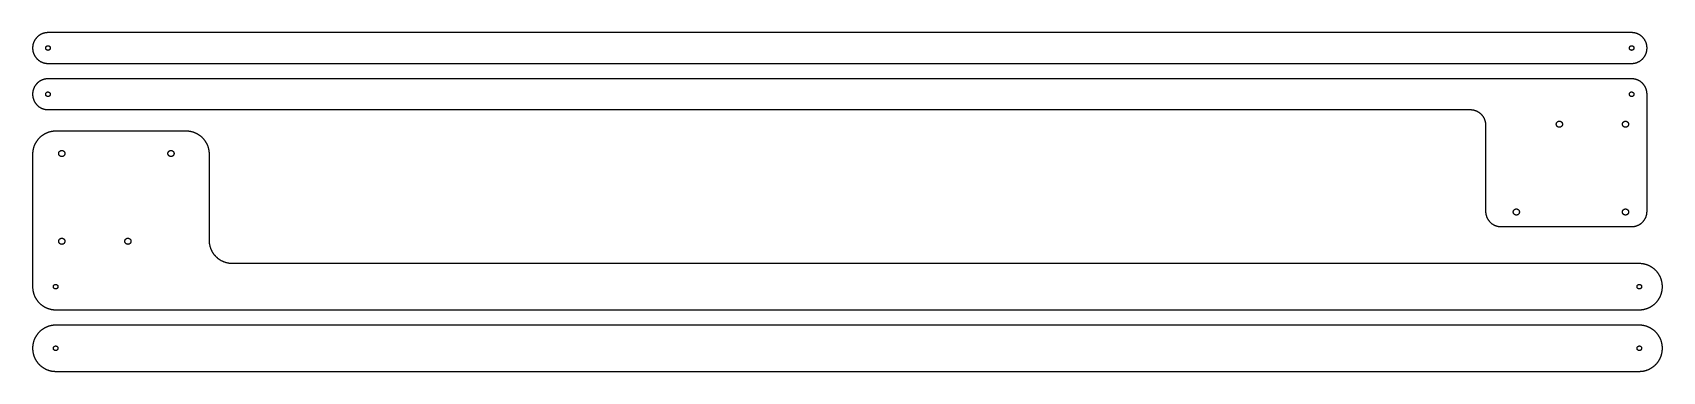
# Model space of a CAD drawing. Header units: metres. Extents: x 0 to 1060, y 0 to 220.
import ezdxf

# ---------------------------------------------------------------- set-up
doc = ezdxf.new("R2010")
doc.units = ezdxf.units.M

msp = doc.modelspace()

# ---------------------------------------------------------------- linework, layer by layer
for p, q in [((0.218506, 212.079), (0.183716, 211.908)), ((0.256348, 212.25), (0.218506, 212.079)), ((0.296997, 212.419), (0.256348, 212.25)), ((0.340698, 212.588), (0.296997, 212.419)), ((0.387329, 212.756), (0.340698, 212.588)), ((0.437012, 212.924), (0.387329, 212.756)), ((0.48938, 213.09), (0.437012, 212.924)), ((0.5448, 213.256), (0.48938, 213.09)), ((0.603027, 213.42), (0.5448, 213.256)), ((0.664185, 213.584), (0.603027, 213.42)), ((0.728149, 213.746), (0.664185, 213.584)), ((0.794922, 213.907), (0.728149, 213.746)), ((0.864502, 214.067), (0.794922, 213.907)), ((0.93689, 214.226), (0.864502, 214.067)), ((1.01208, 214.384), (0.93689, 214.226)), ((1.08997, 214.54), (1.01208, 214.384)), ((1.17053, 214.695), (1.08997, 214.54)), ((1.25378, 214.848), (1.17053, 214.695)), ((1.33972, 215), (1.25378, 214.848)), ((1.42834, 215.15), (1.33972, 215)), ((1.51953, 215.299), (1.42834, 215.15)), ((1.61328, 215.446), (1.51953, 215.299)), ((1.70959, 215.592), (1.61328, 215.446)), ((1.80847, 215.736), (1.70959, 215.592)), ((1.90979, 215.878), (1.80847, 215.736)), ((2.01367, 216.018), (1.90979, 215.878)), ((2.11987, 216.157), (2.01367, 216.018)), ((2.22852, 216.293), (2.11987, 216.157)), ((2.3396, 216.428), (2.22852, 216.293)), ((2.45288, 216.561), (2.3396, 216.428)), ((2.5686, 216.691), (2.45288, 216.561)), ((2.68652, 216.82), (2.5686, 216.691)), ((2.80664, 216.947), (2.68652, 216.82)), ((2.92896, 217.071), (2.80664, 216.947)), ((3.05347, 217.193), (2.92896, 217.071)), ((3.18005, 217.314), (3.05347, 217.193)), ((3.30872, 217.431), (3.18005, 217.314)), ((3.43945, 217.547), (3.30872, 217.431)), ((3.57214, 217.66), (3.43945, 217.547)), ((3.70679, 217.771), (3.57214, 217.66)), ((3.84338, 217.88), (3.70679, 217.771)), ((3.98181, 217.986), (3.84338, 217.88)), ((4.12219, 218.09), (3.98181, 217.986)), ((4.26428, 218.192), (4.12219, 218.09)), ((4.40808, 218.29), (4.26428, 218.192)), ((4.55359, 218.387), (4.40808, 218.29)), ((4.70081, 218.48), (4.55359, 218.387)), ((4.84961, 218.572), (4.70081, 218.48)), ((5, 218.66), (4.84961, 218.572)), ((5.15186, 218.746), (5, 218.66)), ((5.3053, 218.829), (5.15186, 218.746)), ((5.46008, 218.91), (5.3053, 218.829)), ((5.61633, 218.988), (5.46008, 218.91)), ((5.7738, 219.063), (5.61633, 218.988)), ((5.93262, 219.135), (5.7738, 219.063)), ((6.09265, 219.205), (5.93262, 219.135)), ((6.25391, 219.272), (6.09265, 219.205)), ((6.41626, 219.336), (6.25391, 219.272)), ((6.57983, 219.397), (6.41626, 219.336)), ((6.74426, 219.455), (6.57983, 219.397)), ((6.90979, 219.511), (6.74426, 219.455)), ((7.07629, 219.563), (6.90979, 219.511)), ((7.24365, 219.613), (7.07629, 219.563)), ((7.41187, 219.659), (7.24365, 219.613)), ((7.58081, 219.703), (7.41187, 219.659)), ((7.75049, 219.744), (7.58081, 219.703)), ((7.9209, 219.781), (7.75049, 219.744)), ((8.09192, 219.816), (7.9209, 219.781)), ((8.26355, 219.848), (8.09192, 219.816)), ((8.43567, 219.877), (8.26355, 219.848)), ((8.60828, 219.903), (8.43567, 219.877)), ((8.78125, 219.925), (8.60828, 219.903)), ((8.95471, 219.945), (8.78125, 219.925)), ((9.12842, 219.962), (8.95471, 219.945)), ((9.30249, 219.976), (9.12842, 219.962)), ((9.47668, 219.986), (9.30249, 219.976)), ((9.651, 219.994), (9.47668, 219.986)), ((9.82544, 219.998), (9.651, 219.994)), ((10, 220), (9.82544, 219.998)), ((1040, 220), (10, 220)), ((1040.17, 219.998), (1040, 220)), ((1040.35, 219.994), (1040.17, 219.998)), ((1040.52, 219.986), (1040.35, 219.994)), ((1040.7, 219.976), (1040.52, 219.986)), ((1040.87, 219.962), (1040.7, 219.976)), ((1041.05, 219.945), (1040.87, 219.962)), ((1041.22, 219.925), (1041.05, 219.945)), ((1041.39, 219.903), (1041.22, 219.925)), ((1041.56, 219.877), (1041.39, 219.903)), ((1041.74, 219.848), (1041.56, 219.877)), ((1041.91, 219.816), (1041.74, 219.848)), ((1042.08, 219.781), (1041.91, 219.816)), ((1042.25, 219.744), (1042.08, 219.781)), ((1042.42, 219.703), (1042.25, 219.744)), ((1042.59, 219.659), (1042.42, 219.703)), ((1042.76, 219.613), (1042.59, 219.659)), ((1042.92, 219.563), (1042.76, 219.613)), ((1043.09, 219.511), (1042.92, 219.563)), ((1043.26, 219.455), (1043.09, 219.511)), ((1043.42, 219.397), (1043.26, 219.455)), ((1043.58, 219.336), (1043.42, 219.397)), ((1043.75, 219.272), (1043.58, 219.336)), ((1043.91, 219.205), (1043.75, 219.272)), ((1044.07, 219.135), (1043.91, 219.205)), ((1044.23, 219.063), (1044.07, 219.135)), ((1044.38, 218.988), (1044.23, 219.063)), ((1044.54, 218.91), (1044.38, 218.988)), ((1044.69, 218.829), (1044.54, 218.91)), ((1044.85, 218.746), (1044.69, 218.829)), ((1045, 218.66), (1044.85, 218.746)), ((1045.15, 218.572), (1045, 218.66)), ((1045.3, 218.48), (1045.15, 218.572)), ((1045.45, 218.387), (1045.3, 218.48)), ((1045.59, 218.29), (1045.45, 218.387)), ((1045.74, 218.192), (1045.59, 218.29)), ((1045.88, 218.09), (1045.74, 218.192)), ((1046.02, 217.986), (1045.88, 218.09)), ((1046.16, 217.88), (1046.02, 217.986)), ((1046.29, 217.771), (1046.16, 217.88)), ((1046.43, 217.66), (1046.29, 217.771)), ((1046.56, 217.547), (1046.43, 217.66)), ((1046.69, 217.431), (1046.56, 217.547)), ((1046.82, 217.314), (1046.69, 217.431)), ((1046.95, 217.193), (1046.82, 217.314)), ((1047.07, 217.071), (1046.95, 217.193)), ((1047.19, 216.947), (1047.07, 217.071)), ((1047.31, 216.82), (1047.19, 216.947)), ((1047.43, 216.691), (1047.31, 216.82)), ((1047.55, 216.561), (1047.43, 216.691)), ((1047.66, 216.428), (1047.55, 216.561)), ((1047.77, 216.293), (1047.66, 216.428)), ((1047.88, 216.157), (1047.77, 216.293)), ((1047.99, 216.018), (1047.88, 216.157)), ((1048.09, 215.878), (1047.99, 216.018)), ((1048.19, 215.736), (1048.09, 215.878)), ((1048.29, 215.592), (1048.19, 215.736)), ((1048.39, 215.446), (1048.29, 215.592)), ((1048.48, 215.299), (1048.39, 215.446)), ((1048.57, 215.15), (1048.48, 215.299)), ((1048.66, 215), (1048.57, 215.15)), ((1048.75, 214.848), (1048.66, 215)), ((1048.83, 214.695), (1048.75, 214.848)), ((1048.91, 214.54), (1048.83, 214.695)), ((1048.99, 214.384), (1048.91, 214.54)), ((1049.06, 214.226), (1048.99, 214.384)), ((1049.14, 214.067), (1049.06, 214.226)), ((1049.21, 213.907), (1049.14, 214.067)), ((1049.27, 213.746), (1049.21, 213.907)), ((1049.34, 213.584), (1049.27, 213.746)), ((1049.4, 213.42), (1049.34, 213.584)), ((1049.46, 213.256), (1049.4, 213.42)), ((1049.51, 213.09), (1049.46, 213.256)), ((1049.56, 212.924), (1049.51, 213.09)), ((1049.61, 212.756), (1049.56, 212.924)), ((1049.66, 212.588), (1049.61, 212.756)), ((1049.7, 212.419), (1049.66, 212.588)), ((1049.74, 212.25), (1049.7, 212.419)), ((1049.78, 212.079), (1049.74, 212.25)), ((1049.82, 211.908), (1049.78, 212.079)), ((0.001465, 210.175), (0, 210)), ((0, 210), (0.001465, 209.825)), ((0.006104, 210.349), (0.001465, 210.175)), ((0.001465, 209.825), (0.006104, 209.651)), ((0.013672, 210.523), (0.006104, 210.349)), ((0.006104, 209.651), (0.013672, 209.477)), ((0.024414, 210.698), (0.013672, 210.523)), ((0.013672, 209.477), (0.024414, 209.302)), ((0.038086, 210.872), (0.024414, 210.698)), ((0.024414, 209.302), (0.038086, 209.128)), ((0.05481, 211.045), (0.038086, 210.872)), ((0.038086, 209.128), (0.05481, 208.955)), ((0.074585, 211.219), (0.05481, 211.045)), ((0.05481, 208.955), (0.074585, 208.781)), ((0.09729, 211.392), (0.074585, 211.219)), ((0.074585, 208.781), (0.09729, 208.608)), ((0.123169, 211.564), (0.09729, 211.392)), ((0.09729, 208.608), (0.123169, 208.436)), ((0.151978, 211.736), (0.123169, 211.564)), ((0.123169, 208.436), (0.151978, 208.264)), ((0.183716, 211.908), (0.151978, 211.736)), ((0.151978, 208.264), (0.183716, 208.092)), ((0.183716, 208.092), (0.218506, 207.921)), ((0.218506, 207.921), (0.256348, 207.751)), ((0.256348, 207.751), (0.296997, 207.581)), ((0.296997, 207.581), (0.340698, 207.412)), ((0.340698, 207.412), (0.387329, 207.244)), ((0.387329, 207.244), (0.437012, 207.076)), ((0.437012, 207.076), (0.48938, 206.91)), ((0.48938, 206.91), (0.5448, 206.744)), ((0.5448, 206.744), (0.603027, 206.58)), ((0.603027, 206.58), (0.664185, 206.416)), ((0.664185, 206.416), (0.728149, 206.254)), ((0.728149, 206.254), (0.794922, 206.093)), ((0.794922, 206.093), (0.864502, 205.933)), ((0.864502, 205.933), (0.93689, 205.774)), ((0.93689, 205.774), (1.01208, 205.616)), ((1.01208, 205.616), (1.08997, 205.46)), ((1.08997, 205.46), (1.17053, 205.305)), ((1.17053, 205.305), (1.25378, 205.152)), ((1.25378, 205.152), (1.33972, 205)), ((1.33972, 205), (1.42834, 204.85)), ((1.42834, 204.85), (1.51953, 204.701)), ((1.51953, 204.701), (1.61328, 204.554)), ((1.61328, 204.554), (1.70959, 204.408)), ((1.70959, 204.408), (1.80847, 204.264)), ((1.80847, 204.264), (1.90979, 204.122)), ((1.90979, 204.122), (2.01367, 203.982)), ((2.01367, 203.982), (2.11987, 203.843)), ((2.11987, 203.843), (2.22852, 203.707)), ((2.22852, 203.707), (2.3396, 203.572)), ((2.3396, 203.572), (2.45288, 203.439)), ((2.45288, 203.439), (2.5686, 203.309)), ((2.5686, 203.309), (2.68652, 203.18)), ((2.68652, 203.18), (2.80664, 203.053)), ((2.80664, 203.053), (2.92896, 202.929)), ((2.92896, 202.929), (3.05347, 202.807)), ((3.05347, 202.807), (3.18005, 202.686)), ((3.18005, 202.686), (3.30872, 202.569)), ((3.30872, 202.569), (3.43945, 202.453)), ((3.43945, 202.453), (3.57214, 202.34)), ((3.57214, 202.34), (3.70679, 202.229)), ((3.70679, 202.229), (3.84338, 202.12)), ((3.84338, 202.12), (3.98181, 202.014)), ((3.98181, 202.014), (4.12219, 201.91)), ((4.12219, 201.91), (4.26428, 201.808)), ((4.26428, 201.808), (4.40808, 201.71)), ((4.40808, 201.71), (4.55359, 201.613)), ((4.55359, 201.613), (4.70081, 201.52)), ((4.70081, 201.52), (4.84961, 201.428)), ((4.84961, 201.428), (5, 201.34)), ((8.5, 210), (8.5033, 210.099)), ((8.5033, 209.901), (8.5, 210)), ((8.5033, 210.099), (8.51306, 210.198)), ((8.51306, 209.802), (8.5033, 209.901)), ((8.51306, 210.198), (8.52942, 210.296)), ((8.52942, 209.704), (8.51306, 209.802)), ((8.52942, 210.296), (8.55225, 210.392)), ((8.55225, 209.608), (8.52942, 209.704)), ((8.55225, 210.392), (8.5813, 210.487)), ((8.5813, 209.513), (8.55225, 209.608)), ((8.5813, 210.487), (8.61658, 210.58)), ((8.61658, 209.42), (8.5813, 209.513)), ((8.61658, 210.58), (8.65796, 210.67)), ((8.65796, 209.33), (8.61658, 209.42)), ((8.65796, 210.67), (8.70508, 210.757)), ((8.70508, 209.243), (8.65796, 209.33)), ((8.70508, 210.757), (8.75793, 210.841)), ((8.75793, 209.159), (8.70508, 209.243)), ((8.75793, 210.841), (8.81628, 210.921)), ((8.81628, 209.079), (8.75793, 209.159)), ((8.81628, 210.921), (8.87976, 210.998)), ((8.87976, 209.002), (8.81628, 209.079)), ((8.87976, 210.998), (8.94812, 211.069)), ((8.94812, 208.931), (8.87976, 209.002)), ((8.94812, 211.069), (9.02112, 211.137)), ((9.02112, 208.863), (8.94812, 208.931)), ((9.02112, 211.137), (9.09839, 211.199)), ((9.09839, 208.801), (9.02112, 208.863)), ((9.09839, 211.199), (9.17957, 211.256)), ((9.17957, 208.744), (9.09839, 208.801)), ((9.17957, 211.256), (9.2644, 211.307)), ((9.2644, 208.693), (9.17957, 208.744)), ((9.2644, 211.307), (9.35242, 211.353)), ((9.35242, 208.647), (9.2644, 208.693)), ((9.35242, 211.353), (9.44324, 211.393)), ((9.44324, 208.607), (9.35242, 208.647)), ((9.44324, 211.393), (9.5365, 211.427)), ((9.5365, 208.573), (9.44324, 208.607)), ((9.5365, 211.427), (9.63171, 211.454)), ((9.63171, 208.546), (9.5365, 208.573)), ((9.63171, 211.454), (9.72864, 211.475)), ((9.72864, 208.525), (9.63171, 208.546)), ((9.72864, 211.475), (9.82678, 211.49)), ((9.82678, 208.51), (9.72864, 208.525)), ((9.82678, 211.49), (9.92566, 211.498)), ((9.92566, 208.502), (9.82678, 208.51)), ((9.92566, 211.498), (10.0248, 211.5)), ((10.0248, 208.5), (9.92566, 208.502)), ((10.0248, 211.5), (10.1239, 211.495)), ((10.1239, 208.505), (10.0248, 208.5)), ((10.1239, 211.495), (10.2224, 211.483)), ((10.2224, 208.517), (10.1239, 208.505)), ((10.2224, 211.483), (10.3199, 211.465)), ((10.3199, 208.535), (10.2224, 208.517)), ((10.3199, 211.465), (10.4161, 211.441)), ((10.4161, 208.559), (10.3199, 208.535)), ((10.4161, 211.441), (10.5105, 211.41)), ((10.5105, 208.59), (10.4161, 208.559)), ((10.5105, 211.41), (10.6025, 211.374)), ((10.6025, 208.626), (10.5105, 208.59)), ((10.6025, 211.374), (10.692, 211.331)), ((10.692, 208.669), (10.6025, 208.626)), ((10.692, 211.331), (10.7784, 211.282)), ((10.7784, 208.718), (10.692, 208.669)), ((10.7784, 211.282), (10.8615, 211.228)), ((10.8615, 208.772), (10.7784, 208.718)), ((10.8615, 211.228), (10.9408, 211.168)), ((10.9408, 208.832), (10.8615, 208.772)), ((10.9408, 211.168), (11.0159, 211.104)), ((11.0159, 208.896), (10.9408, 208.832)), ((11.0159, 211.104), (11.0867, 211.034)), ((11.0867, 208.966), (11.0159, 208.896)), ((11.0867, 211.034), (11.1526, 210.96)), ((11.1526, 209.04), (11.0867, 208.966)), ((11.1526, 210.96), (11.2135, 210.882)), ((11.2135, 209.118), (11.1526, 209.04)), ((11.2135, 210.882), (11.2692, 210.8)), ((11.2692, 209.2), (11.2135, 209.118)), ((11.2692, 210.8), (11.3192, 210.714)), ((11.3192, 209.286), (11.2692, 209.2)), ((11.3192, 210.714), (11.3635, 210.625)), ((11.3635, 209.375), (11.3192, 209.286)), ((11.3635, 210.625), (11.4019, 210.534)), ((11.4019, 209.466), (11.3635, 209.375)), ((11.4019, 210.534), (11.4341, 210.44)), ((11.4341, 209.56), (11.4019, 209.466)), ((11.4341, 210.44), (11.46, 210.344)), ((11.46, 209.656), (11.4341, 209.56)), ((11.46, 210.344), (11.4795, 210.247)), ((11.4795, 209.753), (11.46, 209.656)), ((11.4795, 210.247), (11.4927, 210.149)), ((11.4927, 209.851), (11.4795, 209.753)), ((11.4927, 210.149), (11.4991, 210.05)), ((11.4991, 209.95), (11.4927, 209.851)), ((11.4991, 210.05), (11.4991, 209.95)), ((1038.5, 210.099), (1038.51, 210.198)), ((1038.5, 210), (1038.5, 210.099)), ((1038.5, 209.901), (1038.5, 210)), ((1038.51, 209.802), (1038.5, 209.901)), ((1038.51, 210.198), (1038.53, 210.296)), ((1038.53, 209.704), (1038.51, 209.802)), ((1038.53, 210.296), (1038.55, 210.392)), ((1038.55, 209.608), (1038.53, 209.704)), ((1038.55, 210.392), (1038.58, 210.487)), ((1038.58, 209.513), (1038.55, 209.608)), ((1038.58, 210.487), (1038.62, 210.58)), ((1038.62, 209.42), (1038.58, 209.513)), ((1038.62, 210.58), (1038.66, 210.67)), ((1038.66, 209.33), (1038.62, 209.42)), ((1038.66, 210.67), (1038.71, 210.757)), ((1038.71, 209.243), (1038.66, 209.33)), ((1038.71, 210.757), (1038.76, 210.841)), ((1038.76, 209.159), (1038.71, 209.243)), ((1038.76, 210.841), (1038.82, 210.921)), ((1038.82, 209.079), (1038.76, 209.159)), ((1038.82, 210.921), (1038.88, 210.998)), ((1038.88, 209.002), (1038.82, 209.079)), ((1038.88, 210.998), (1038.95, 211.069)), ((1038.95, 208.931), (1038.88, 209.002)), ((1038.95, 211.069), (1039.02, 211.137)), ((1039.02, 208.863), (1038.95, 208.931)), ((1039.02, 211.137), (1039.1, 211.199)), ((1039.1, 208.801), (1039.02, 208.863)), ((1039.1, 211.199), (1039.18, 211.256)), ((1039.18, 208.744), (1039.1, 208.801)), ((1039.18, 211.256), (1039.26, 211.307)), ((1039.26, 208.693), (1039.18, 208.744)), ((1039.26, 211.307), (1039.35, 211.353)), ((1039.35, 208.647), (1039.26, 208.693)), ((1039.35, 211.353), (1039.44, 211.393)), ((1039.44, 208.607), (1039.35, 208.647)), ((1039.44, 211.393), (1039.54, 211.427)), ((1039.54, 208.573), (1039.44, 208.607)), ((1039.54, 211.427), (1039.63, 211.454)), ((1039.63, 208.546), (1039.54, 208.573)), ((1039.63, 211.454), (1039.73, 211.475)), ((1039.73, 208.525), (1039.63, 208.546)), ((1039.73, 211.475), (1039.83, 211.49)), ((1039.83, 208.51), (1039.73, 208.525)), ((1039.83, 211.49), (1039.93, 211.498)), ((1039.93, 208.502), (1039.83, 208.51)), ((1039.93, 211.498), (1040.02, 211.5)), ((1040.02, 208.5), (1039.93, 208.502)), ((1040.02, 211.5), (1040.12, 211.495)), ((1040.12, 208.505), (1040.02, 208.5)), ((1040.12, 211.495), (1040.22, 211.483)), ((1040.22, 208.517), (1040.12, 208.505)), ((1040.22, 211.483), (1040.32, 211.465)), ((1040.32, 208.535), (1040.22, 208.517)), ((1040.32, 211.465), (1040.42, 211.441)), ((1040.42, 208.559), (1040.32, 208.535)), ((1040.42, 211.441), (1040.51, 211.41)), ((1040.51, 208.59), (1040.42, 208.559)), ((1040.51, 211.41), (1040.6, 211.374)), ((1040.6, 208.626), (1040.51, 208.59)), ((1040.6, 211.374), (1040.69, 211.331)), ((1040.69, 208.669), (1040.6, 208.626)), ((1040.69, 211.331), (1040.78, 211.282)), ((1040.78, 208.718), (1040.69, 208.669)), ((1040.78, 211.282), (1040.86, 211.228)), ((1040.86, 208.772), (1040.78, 208.718)), ((1040.86, 211.228), (1040.94, 211.168)), ((1040.94, 208.832), (1040.86, 208.772)), ((1040.94, 211.168), (1041.02, 211.104)), ((1041.02, 208.896), (1040.94, 208.832)), ((1041.02, 211.104), (1041.09, 211.034)), ((1041.09, 208.966), (1041.02, 208.896)), ((1041.09, 211.034), (1041.15, 210.96)), ((1041.15, 209.04), (1041.09, 208.966)), ((1041.15, 210.96), (1041.21, 210.882)), ((1041.21, 209.118), (1041.15, 209.04)), ((1041.21, 210.882), (1041.27, 210.8)), ((1041.27, 209.2), (1041.21, 209.118)), ((1041.27, 210.8), (1041.32, 210.714)), ((1041.32, 209.286), (1041.27, 209.2)), ((1041.32, 210.714), (1041.36, 210.625)), ((1041.36, 209.375), (1041.32, 209.286)), ((1041.36, 210.625), (1041.4, 210.534)), ((1041.4, 209.466), (1041.36, 209.375)), ((1041.4, 210.534), (1041.43, 210.44)), ((1041.43, 209.56), (1041.4, 209.466)), ((1041.43, 210.44), (1041.46, 210.344)), ((1041.46, 209.656), (1041.43, 209.56)), ((1041.46, 210.344), (1041.48, 210.247)), ((1041.48, 209.753), (1041.46, 209.656)), ((1041.48, 210.247), (1041.49, 210.149)), ((1041.49, 209.851), (1041.48, 209.753)), ((1041.49, 210.149), (1041.5, 210.05)), ((1041.5, 209.95), (1041.49, 209.851)), ((1041.5, 210.05), (1041.5, 209.95)), ((1045, 201.34), (1045.15, 201.428)), ((1045.15, 201.428), (1045.3, 201.52)), ((1045.3, 201.52), (1045.45, 201.613)), ((1045.45, 201.613), (1045.59, 201.71)), ((1045.59, 201.71), (1045.74, 201.808)), ((1045.74, 201.808), (1045.88, 201.91)), ((1045.88, 201.91), (1046.02, 202.014)), ((1046.02, 202.014), (1046.16, 202.12)), ((1046.16, 202.12), (1046.29, 202.229)), ((1046.29, 202.229), (1046.43, 202.34)), ((1046.43, 202.34), (1046.56, 202.453)), ((1046.56, 202.453), (1046.69, 202.569)), ((1046.69, 202.569), (1046.82, 202.686)), ((1046.82, 202.686), (1046.95, 202.807)), ((1046.95, 202.807), (1047.07, 202.929)), ((1047.07, 202.929), (1047.19, 203.053)), ((1047.19, 203.053), (1047.31, 203.18)), ((1047.31, 203.18), (1047.43, 203.309)), ((1047.43, 203.309), (1047.55, 203.439)), ((1047.55, 203.439), (1047.66, 203.572)), ((1047.66, 203.572), (1047.77, 203.707)), ((1047.77, 203.707), (1047.88, 203.843)), ((1047.88, 203.843), (1047.99, 203.982)), ((1047.99, 203.982), (1048.09, 204.122)), ((1048.09, 204.122), (1048.19, 204.264)), ((1048.19, 204.264), (1048.29, 204.408)), ((1048.29, 204.408), (1048.39, 204.554)), ((1048.39, 204.554), (1048.48, 204.701)), ((1048.48, 204.701), (1048.57, 204.85)), ((1048.57, 204.85), (1048.66, 205)), ((1048.66, 205), (1048.75, 205.152)), ((1048.75, 205.152), (1048.83, 205.305)), ((1048.83, 205.305), (1048.91, 205.46)), ((1048.91, 205.46), (1048.99, 205.616)), ((1048.99, 205.616), (1049.06, 205.774)), ((1049.06, 205.774), (1049.14, 205.933)), ((1049.14, 205.933), (1049.21, 206.093)), ((1049.21, 206.093), (1049.27, 206.254)), ((1049.27, 206.254), (1049.34, 206.416)), ((1049.34, 206.416), (1049.4, 206.58)), ((1049.4, 206.58), (1049.46, 206.744)), ((1049.46, 206.744), (1049.51, 206.91)), ((1049.51, 206.91), (1049.56, 207.076)), ((1049.56, 207.076), (1049.61, 207.244)), ((1049.61, 207.244), (1049.66, 207.412)), ((1049.66, 207.412), (1049.7, 207.581)), ((1049.7, 207.581), (1049.74, 207.751)), ((1049.74, 207.751), (1049.78, 207.921)), ((1049.78, 207.921), (1049.82, 208.092)), ((1049.85, 211.736), (1049.82, 211.908)), ((1049.82, 208.092), (1049.85, 208.264)), ((1049.88, 211.564), (1049.85, 211.736)), ((1049.85, 208.264), (1049.88, 208.436)), ((1049.9, 211.392), (1049.88, 211.564)), ((1049.88, 208.436), (1049.9, 208.608)), ((1049.93, 211.219), (1049.9, 211.392)), ((1049.9, 208.608), (1049.93, 208.781)), ((1049.95, 211.045), (1049.93, 211.219)), ((1049.93, 208.781), (1049.95, 208.955)), ((1049.96, 210.872), (1049.95, 211.045)), ((1049.95, 208.955), (1049.96, 209.128)), ((1049.98, 210.698), (1049.96, 210.872)), ((1049.96, 209.128), (1049.98, 209.302)), ((1049.99, 210.523), (1049.98, 210.698)), ((1049.98, 209.302), (1049.99, 209.477)), ((1049.99, 210.349), (1049.99, 210.523)), ((1050, 210.175), (1049.99, 210.349)), ((1049.99, 209.651), (1050, 209.825)), ((1049.99, 209.477), (1049.99, 209.651)), ((1050, 210), (1050, 210.175)), ((1050, 209.825), (1050, 210)), ((5, 201.34), (5.15186, 201.254)), ((5.15186, 201.254), (5.3053, 201.171)), ((5.3053, 201.171), (5.46008, 201.09)), ((5.46008, 201.09), (5.61633, 201.012)), ((5.61633, 201.012), (5.7738, 200.937)), ((5.7738, 200.937), (5.93262, 200.865)), ((5.93262, 200.865), (6.09265, 200.795)), ((6.09265, 200.795), (6.25391, 200.728)), ((6.25391, 200.728), (6.41626, 200.664)), ((6.41626, 200.664), (6.57983, 200.603)), ((6.57983, 200.603), (6.74426, 200.545)), ((6.74426, 200.545), (6.90979, 200.489)), ((6.90979, 200.489), (7.07629, 200.437)), ((7.07629, 200.437), (7.24365, 200.387)), ((7.24365, 200.387), (7.41187, 200.341)), ((7.41187, 200.341), (7.58081, 200.297)), ((7.58081, 200.297), (7.75049, 200.256)), ((7.75049, 200.256), (7.9209, 200.219)), ((7.9209, 200.219), (8.09192, 200.184)), ((8.09192, 200.184), (8.26355, 200.152)), ((8.26355, 200.152), (8.43567, 200.123)), ((8.43567, 200.123), (8.60828, 200.097)), ((8.60828, 200.097), (8.78125, 200.075)), ((8.78125, 200.075), (8.95471, 200.055)), ((8.95471, 200.055), (9.12842, 200.038)), ((9.12842, 200.038), (9.30249, 200.024)), ((9.30249, 200.024), (9.47668, 200.014)), ((9.47668, 200.014), (9.651, 200.006)), ((9.651, 200.006), (9.82544, 200.002)), ((9.82544, 200.002), (10, 200)), ((10, 200), (1040, 200)), ((1040, 200), (1040.17, 200.002)), ((1040.17, 200.002), (1040.35, 200.006)), ((1040.35, 200.006), (1040.52, 200.014)), ((1040.52, 200.014), (1040.7, 200.024)), ((1040.7, 200.024), (1040.87, 200.038)), ((1040.87, 200.038), (1041.05, 200.055)), ((1041.05, 200.055), (1041.22, 200.075)), ((1041.22, 200.075), (1041.39, 200.097)), ((1041.39, 200.097), (1041.56, 200.123)), ((1041.56, 200.123), (1041.74, 200.152)), ((1041.74, 200.152), (1041.91, 200.184)), ((1041.91, 200.184), (1042.08, 200.219)), ((1042.08, 200.219), (1042.25, 200.256)), ((1042.25, 200.256), (1042.42, 200.297)), ((1042.42, 200.297), (1042.59, 200.341)), ((1042.59, 200.341), (1042.76, 200.387)), ((1042.76, 200.387), (1042.92, 200.437)), ((1042.92, 200.437), (1043.09, 200.489)), ((1043.09, 200.489), (1043.26, 200.545)), ((1043.26, 200.545), (1043.42, 200.603)), ((1043.42, 200.603), (1043.58, 200.664)), ((1043.58, 200.664), (1043.75, 200.728)), ((1043.75, 200.728), (1043.91, 200.795)), ((1043.91, 200.795), (1044.07, 200.865)), ((1044.07, 200.865), (1044.23, 200.937)), ((1044.23, 200.937), (1044.38, 201.012)), ((1044.38, 201.012), (1044.54, 201.09)), ((1044.54, 201.09), (1044.69, 201.171)), ((1044.69, 201.171), (1044.85, 201.254)), ((1044.85, 201.254), (1045, 201.34)), ((0.006104, 180.349), (0.001465, 180.175)), ((0.013672, 180.523), (0.006104, 180.349)), ((0.024414, 180.698), (0.013672, 180.523)), ((0.038086, 180.872), (0.024414, 180.698)), ((0.05481, 181.045), (0.038086, 180.872)), ((0.074585, 181.219), (0.05481, 181.045)), ((0.09729, 181.392), (0.074585, 181.219)), ((0.123169, 181.564), (0.09729, 181.392)), ((0.151978, 181.736), (0.123169, 181.564)), ((0.183716, 181.908), (0.151978, 181.736)), ((0.218506, 182.079), (0.183716, 181.908)), ((0.256348, 182.25), (0.218506, 182.079)), ((0.296997, 182.419), (0.256348, 182.25)), ((0.340698, 182.588), (0.296997, 182.419)), ((0.387329, 182.756), (0.340698, 182.588)), ((0.437012, 182.924), (0.387329, 182.756)), ((0.48938, 183.09), (0.437012, 182.924)), ((0.5448, 183.256), (0.48938, 183.09)), ((0.603027, 183.42), (0.5448, 183.256)), ((0.664185, 183.584), (0.603027, 183.42)), ((0.728149, 183.746), (0.664185, 183.584)), ((0.794922, 183.907), (0.728149, 183.746)), ((0.864502, 184.067), (0.794922, 183.907)), ((0.93689, 184.226), (0.864502, 184.067)), ((1.01208, 184.384), (0.93689, 184.226)), ((1.08997, 184.54), (1.01208, 184.384)), ((1.17053, 184.695), (1.08997, 184.54)), ((1.25378, 184.848), (1.17053, 184.695)), ((1.33972, 185), (1.25378, 184.848)), ((1.42834, 185.15), (1.33972, 185)), ((1.51953, 185.299), (1.42834, 185.15)), ((1.61328, 185.446), (1.51953, 185.299)), ((1.70959, 185.592), (1.61328, 185.446)), ((1.80847, 185.736), (1.70959, 185.592)), ((1.90979, 185.878), (1.80847, 185.736)), ((2.01367, 186.018), (1.90979, 185.878)), ((2.11987, 186.157), (2.01367, 186.018)), ((2.22852, 186.293), (2.11987, 186.157)), ((2.3396, 186.428), (2.22852, 186.293)), ((2.45288, 186.561), (2.3396, 186.428)), ((2.5686, 186.691), (2.45288, 186.561)), ((2.68652, 186.82), (2.5686, 186.691)), ((2.80664, 186.947), (2.68652, 186.82)), ((2.92896, 187.071), (2.80664, 186.947)), ((3.05347, 187.193), (2.92896, 187.071)), ((3.18005, 187.314), (3.05347, 187.193)), ((3.30872, 187.431), (3.18005, 187.314)), ((3.43945, 187.547), (3.30872, 187.431)), ((3.57214, 187.66), (3.43945, 187.547)), ((3.70679, 187.771), (3.57214, 187.66)), ((3.84338, 187.88), (3.70679, 187.771)), ((3.98181, 187.986), (3.84338, 187.88)), ((4.12219, 188.09), (3.98181, 187.986)), ((4.26428, 188.192), (4.12219, 188.09)), ((4.40808, 188.29), (4.26428, 188.192)), ((4.55359, 188.387), (4.40808, 188.29)), ((4.70081, 188.48), (4.55359, 188.387)), ((4.84961, 188.572), (4.70081, 188.48)), ((5, 188.66), (4.84961, 188.572)), ((5.15186, 188.746), (5, 188.66)), ((5.3053, 188.829), (5.15186, 188.746)), ((5.46008, 188.91), (5.3053, 188.829)), ((5.61633, 188.988), (5.46008, 188.91)), ((5.7738, 189.063), (5.61633, 188.988)), ((5.93262, 189.135), (5.7738, 189.063)), ((6.09265, 189.205), (5.93262, 189.135)), ((6.25391, 189.272), (6.09265, 189.205)), ((6.41626, 189.336), (6.25391, 189.272)), ((6.57983, 189.397), (6.41626, 189.336)), ((6.74426, 189.455), (6.57983, 189.397)), ((6.90979, 189.511), (6.74426, 189.455)), ((7.07629, 189.563), (6.90979, 189.511)), ((7.24365, 189.613), (7.07629, 189.563)), ((7.41187, 189.659), (7.24365, 189.613)), ((7.58081, 189.703), (7.41187, 189.659)), ((7.75049, 189.744), (7.58081, 189.703)), ((7.9209, 189.781), (7.75049, 189.744)), ((8.09192, 189.816), (7.9209, 189.781)), ((8.26355, 189.848), (8.09192, 189.816)), ((8.43567, 189.877), (8.26355, 189.848)), ((8.60828, 189.903), (8.43567, 189.877)), ((8.51306, 180.198), (8.52942, 180.296)), ((8.52942, 180.296), (8.55225, 180.392)), ((8.55225, 180.392), (8.5813, 180.487)), ((8.5813, 180.487), (8.61658, 180.58)), ((8.78125, 189.925), (8.60828, 189.903)), ((8.61658, 180.58), (8.65796, 180.67)), ((8.65796, 180.67), (8.70508, 180.757)), ((8.70508, 180.757), (8.75793, 180.841)), ((8.75793, 180.841), (8.81628, 180.921)), ((8.95471, 189.945), (8.78125, 189.925)), ((8.81628, 180.921), (8.87976, 180.998)), ((8.87976, 180.998), (8.94812, 181.069)), ((8.94812, 181.069), (9.02112, 181.137)), ((9.12842, 189.962), (8.95471, 189.945)), ((9.02112, 181.137), (9.09839, 181.199)), ((9.09839, 181.199), (9.17957, 181.256)), ((9.30249, 189.976), (9.12842, 189.962)), ((9.17957, 181.256), (9.2644, 181.307)), ((9.2644, 181.307), (9.35242, 181.353)), ((9.47668, 189.986), (9.30249, 189.976)), ((9.35242, 181.353), (9.44324, 181.393)), ((9.44324, 181.393), (9.5365, 181.427)), ((9.651, 189.994), (9.47668, 189.986)), ((9.5365, 181.427), (9.63171, 181.454)), ((9.63171, 181.454), (9.72864, 181.475)), ((9.82544, 189.998), (9.651, 189.994)), ((9.72864, 181.475), (9.82678, 181.49)), ((10, 190), (9.82544, 189.998)), ((9.82678, 181.49), (9.92566, 181.498)), ((9.92566, 181.498), (10.0248, 181.5)), ((1040, 190), (10, 190)), ((10.0248, 181.5), (10.1239, 181.495)), ((10.1239, 181.495), (10.2224, 181.483)), ((10.2224, 181.483), (10.3199, 181.465)), ((10.3199, 181.465), (10.4161, 181.441)), ((10.4161, 181.441), (10.5105, 181.41)), ((10.5105, 181.41), (10.6025, 181.374)), ((10.6025, 181.374), (10.692, 181.331)), ((10.692, 181.331), (10.7784, 181.282)), ((10.7784, 181.282), (10.8615, 181.228)), ((10.8615, 181.228), (10.9408, 181.168)), ((10.9408, 181.168), (11.0159, 181.104)), ((11.0159, 181.104), (11.0867, 181.034)), ((11.0867, 181.034), (11.1526, 180.96)), ((11.1526, 180.96), (11.2135, 180.882)), ((11.2135, 180.882), (11.2692, 180.8)), ((11.2692, 180.8), (11.3192, 180.714)), ((11.3192, 180.714), (11.3635, 180.625)), ((11.3635, 180.625), (11.4019, 180.534)), ((11.4019, 180.534), (11.4341, 180.44)), ((11.4341, 180.44), (11.46, 180.344)), ((11.46, 180.344), (11.4795, 180.247)), ((11.4795, 180.247), (11.4927, 180.149)), ((1038.51, 180.198), (1038.53, 180.296)), ((1038.53, 180.296), (1038.55, 180.392)), ((1038.55, 180.392), (1038.58, 180.487)), ((1038.58, 180.487), (1038.62, 180.58)), ((1038.62, 180.58), (1038.66, 180.67)), ((1038.66, 180.67), (1038.71, 180.757)), ((1038.71, 180.757), (1038.76, 180.841)), ((1038.76, 180.841), (1038.82, 180.921)), ((1038.82, 180.921), (1038.88, 180.998)), ((1038.88, 180.998), (1038.95, 181.069)), ((1038.95, 181.069), (1039.02, 181.137)), ((1039.02, 181.137), (1039.1, 181.199)), ((1039.1, 181.199), (1039.18, 181.256)), ((1039.18, 181.256), (1039.26, 181.307)), ((1039.26, 181.307), (1039.35, 181.353)), ((1039.35, 181.353), (1039.44, 181.393)), ((1039.44, 181.393), (1039.54, 181.427)), ((1039.54, 181.427), (1039.63, 181.454)), ((1039.63, 181.454), (1039.73, 181.475)), ((1039.73, 181.475), (1039.83, 181.49)), ((1039.83, 181.49), (1039.93, 181.498)), ((1039.93, 181.498), (1040.02, 181.5)), ((1040.17, 189.998), (1040, 190)), ((1040.02, 181.5), (1040.12, 181.495)), ((1040.12, 181.495), (1040.22, 181.483)), ((1040.35, 189.994), (1040.17, 189.998)), ((1040.22, 181.483), (1040.32, 181.465)), ((1040.32, 181.465), (1040.42, 181.441)), ((1040.52, 189.986), (1040.35, 189.994)), ((1040.42, 181.441), (1040.51, 181.41)), ((1040.51, 181.41), (1040.6, 181.374)), ((1040.7, 189.976), (1040.52, 189.986)), ((1040.6, 181.374), (1040.69, 181.331)), ((1040.69, 181.331), (1040.78, 181.282)), ((1040.87, 189.962), (1040.7, 189.976)), ((1040.78, 181.282), (1040.86, 181.228)), ((1040.86, 181.228), (1040.94, 181.168)), ((1041.05, 189.945), (1040.87, 189.962)), ((1040.94, 181.168), (1041.02, 181.104)), ((1041.02, 181.104), (1041.09, 181.034)), ((1041.22, 189.925), (1041.05, 189.945)), ((1041.09, 181.034), (1041.15, 180.96)), ((1041.15, 180.96), (1041.21, 180.882)), ((1041.21, 180.882), (1041.27, 180.8)), ((1041.39, 189.903), (1041.22, 189.925)), ((1041.27, 180.8), (1041.32, 180.714)), ((1041.32, 180.714), (1041.36, 180.625)), ((1041.36, 180.625), (1041.4, 180.534)), ((1041.56, 189.877), (1041.39, 189.903)), ((1041.4, 180.534), (1041.43, 180.44)), ((1041.43, 180.44), (1041.46, 180.344)), ((1041.46, 180.344), (1041.48, 180.247)), ((1041.48, 180.247), (1041.49, 180.149)), ((1041.74, 189.848), (1041.56, 189.877)), ((1041.91, 189.816), (1041.74, 189.848)), ((1042.08, 189.781), (1041.91, 189.816)), ((1042.25, 189.744), (1042.08, 189.781)), ((1042.42, 189.703), (1042.25, 189.744)), ((1042.59, 189.659), (1042.42, 189.703)), ((1042.76, 189.613), (1042.59, 189.659)), ((1042.92, 189.563), (1042.76, 189.613)), ((1043.09, 189.511), (1042.92, 189.563)), ((1043.26, 189.455), (1043.09, 189.511)), ((1043.42, 189.397), (1043.26, 189.455)), ((1043.58, 189.336), (1043.42, 189.397)), ((1043.75, 189.272), (1043.58, 189.336)), ((1043.91, 189.205), (1043.75, 189.272)), ((1044.07, 189.135), (1043.91, 189.205)), ((1044.23, 189.063), (1044.07, 189.135)), ((1044.38, 188.988), (1044.23, 189.063)), ((1044.54, 188.91), (1044.38, 188.988)), ((1044.69, 188.829), (1044.54, 188.91)), ((1044.85, 188.746), (1044.69, 188.829)), ((1045, 188.66), (1044.85, 188.746)), ((1045.15, 188.572), (1045, 188.66)), ((1045.3, 188.48), (1045.15, 188.572)), ((1045.45, 188.387), (1045.3, 188.48)), ((1045.59, 188.29), (1045.45, 188.387)), ((1045.74, 188.192), (1045.59, 188.29)), ((1045.88, 188.09), (1045.74, 188.192)), ((1046.02, 187.986), (1045.88, 188.09)), ((1046.16, 187.88), (1046.02, 187.986)), ((1046.29, 187.771), (1046.16, 187.88)), ((1046.43, 187.66), (1046.29, 187.771)), ((1046.56, 187.547), (1046.43, 187.66)), ((1046.69, 187.431), (1046.56, 187.547)), ((1046.82, 187.314), (1046.69, 187.431)), ((1046.95, 187.193), (1046.82, 187.314)), ((1047.07, 187.071), (1046.95, 187.193)), ((1047.19, 186.947), (1047.07, 187.071)), ((1047.31, 186.82), (1047.19, 186.947)), ((1047.43, 186.691), (1047.31, 186.82)), ((1047.55, 186.561), (1047.43, 186.691)), ((1047.66, 186.428), (1047.55, 186.561)), ((1047.77, 186.293), (1047.66, 186.428)), ((1047.88, 186.157), (1047.77, 186.293)), ((1047.99, 186.018), (1047.88, 186.157)), ((1048.09, 185.878), (1047.99, 186.018)), ((1048.19, 185.736), (1048.09, 185.878)), ((1048.29, 185.592), (1048.19, 185.736)), ((1048.39, 185.446), (1048.29, 185.592)), ((1048.48, 185.299), (1048.39, 185.446)), ((1048.57, 185.15), (1048.48, 185.299)), ((1048.66, 185), (1048.57, 185.15)), ((1048.75, 184.848), (1048.66, 185)), ((1048.83, 184.695), (1048.75, 184.848)), ((1048.91, 184.54), (1048.83, 184.695)), ((1048.99, 184.384), (1048.91, 184.54)), ((1049.06, 184.226), (1048.99, 184.384)), ((1049.14, 184.067), (1049.06, 184.226)), ((1049.21, 183.907), (1049.14, 184.067)), ((1049.27, 183.746), (1049.21, 183.907)), ((1049.34, 183.584), (1049.27, 183.746)), ((1049.4, 183.42), (1049.34, 183.584)), ((1049.46, 183.256), (1049.4, 183.42)), ((1049.51, 183.09), (1049.46, 183.256)), ((1049.56, 182.924), (1049.51, 183.09)), ((1049.61, 182.756), (1049.56, 182.924)), ((1049.66, 182.588), (1049.61, 182.756)), ((1049.7, 182.419), (1049.66, 182.588)), ((1049.74, 182.25), (1049.7, 182.419)), ((1049.78, 182.079), (1049.74, 182.25)), ((1049.82, 181.908), (1049.78, 182.079)), ((1049.85, 181.736), (1049.82, 181.908)), ((1049.88, 181.564), (1049.85, 181.736)), ((1049.9, 181.392), (1049.88, 181.564)), ((1049.93, 181.219), (1049.9, 181.392)), ((1049.95, 181.045), (1049.93, 181.219)), ((1049.96, 180.872), (1049.95, 181.045)), ((1049.98, 180.698), (1049.96, 180.872)), ((1049.99, 180.523), (1049.98, 180.698)), ((1049.99, 180.349), (1049.99, 180.523)), ((1050, 180.175), (1049.99, 180.349)), ((0.001465, 180.175), (0, 180)), ((0, 180), (0.001465, 179.825)), ((0.001465, 179.825), (0.006104, 179.651)), ((0.006104, 179.651), (0.013672, 179.477)), ((0.013672, 179.477), (0.024414, 179.302)), ((0.024414, 179.302), (0.038086, 179.128)), ((0.038086, 179.128), (0.05481, 178.955)), ((0.05481, 178.955), (0.074585, 178.781)), ((0.074585, 178.781), (0.09729, 178.608)), ((0.09729, 178.608), (0.123169, 178.436)), ((0.123169, 178.436), (0.151978, 178.264)), ((0.151978, 178.264), (0.183716, 178.092)), ((0.183716, 178.092), (0.218506, 177.921)), ((0.218506, 177.921), (0.256348, 177.75)), ((0.256348, 177.75), (0.296997, 177.581)), ((0.296997, 177.581), (0.340698, 177.412)), ((0.340698, 177.412), (0.387329, 177.244)), ((0.387329, 177.244), (0.437012, 177.076)), ((0.437012, 177.076), (0.48938, 176.91)), ((0.48938, 176.91), (0.5448, 176.744)), ((0.5448, 176.744), (0.603027, 176.58)), ((0.603027, 176.58), (0.664185, 176.416)), ((0.664185, 176.416), (0.728149, 176.254)), ((0.728149, 176.254), (0.794922, 176.093)), ((0.794922, 176.093), (0.864502, 175.933)), ((0.864502, 175.933), (0.93689, 175.774)), ((0.93689, 175.774), (1.01208, 175.616)), ((1.01208, 175.616), (1.08997, 175.46)), ((1.08997, 175.46), (1.17053, 175.305)), ((1.17053, 175.305), (1.25378, 175.152)), ((1.25378, 175.152), (1.33972, 175)), ((1.33972, 175), (1.42834, 174.85)), ((1.42834, 174.85), (1.51953, 174.701)), ((1.51953, 174.701), (1.61328, 174.554)), ((1.61328, 174.554), (1.70959, 174.408)), ((1.70959, 174.408), (1.80847, 174.264)), ((1.80847, 174.264), (1.90979, 174.122)), ((1.90979, 174.122), (2.01367, 173.982)), ((2.01367, 173.982), (2.11987, 173.843)), ((2.11987, 173.843), (2.22852, 173.707)), ((2.22852, 173.707), (2.3396, 173.572)), ((2.3396, 173.572), (2.45288, 173.439)), ((2.45288, 173.439), (2.5686, 173.309)), ((2.5686, 173.309), (2.68652, 173.18)), ((2.68652, 173.18), (2.80664, 173.053)), ((2.80664, 173.053), (2.92896, 172.929)), ((2.92896, 172.929), (3.05347, 172.807)), ((3.05347, 172.807), (3.18005, 172.686)), ((3.18005, 172.686), (3.30872, 172.569)), ((3.30872, 172.569), (3.43945, 172.453)), ((3.43945, 172.453), (3.57214, 172.34)), ((3.57214, 172.34), (3.70679, 172.229)), ((3.70679, 172.229), (3.84338, 172.12)), ((3.84338, 172.12), (3.98181, 172.014)), ((3.98181, 172.014), (4.12219, 171.91)), ((4.12219, 171.91), (4.26428, 171.808)), ((4.26428, 171.808), (4.40808, 171.71)), ((4.40808, 171.71), (4.55359, 171.613)), ((4.55359, 171.613), (4.70081, 171.52)), ((4.70081, 171.52), (4.84961, 171.428)), ((4.84961, 171.428), (5, 171.34)), ((5, 171.34), (5.15186, 171.254)), ((5.15186, 171.254), (5.3053, 171.171)), ((5.3053, 171.171), (5.46008, 171.09)), ((5.46008, 171.09), (5.61633, 171.012)), ((5.61633, 171.012), (5.7738, 170.937)), ((5.7738, 170.937), (5.93262, 170.865)), ((5.93262, 170.865), (6.09265, 170.795)), ((6.09265, 170.795), (6.25391, 170.728)), ((6.25391, 170.728), (6.41626, 170.664)), ((6.41626, 170.664), (6.57983, 170.603)), ((6.57983, 170.603), (6.74426, 170.545)), ((6.74426, 170.545), (6.90979, 170.489)), ((6.90979, 170.489), (7.07629, 170.437)), ((7.07629, 170.437), (7.24365, 170.387)), ((7.24365, 170.387), (7.41187, 170.341)), ((7.41187, 170.341), (7.58081, 170.297)), ((7.58081, 170.297), (7.75049, 170.256)), ((7.75049, 170.256), (7.9209, 170.219)), ((7.9209, 170.219), (8.09192, 170.184)), ((8.09192, 170.184), (8.26355, 170.152)), ((8.26355, 170.152), (8.43567, 170.123)), ((8.43567, 170.123), (8.60828, 170.097)), ((8.5, 180), (8.5033, 180.099)), ((8.5033, 179.901), (8.5, 180)), ((8.5033, 180.099), (8.51306, 180.198)), ((8.51306, 179.802), (8.5033, 179.901)), ((8.52942, 179.704), (8.51306, 179.802)), ((8.55225, 179.608), (8.52942, 179.704)), ((8.5813, 179.513), (8.55225, 179.608)), ((8.61658, 179.42), (8.5813, 179.513)), ((8.60828, 170.097), (8.78125, 170.075)), ((8.65796, 179.33), (8.61658, 179.42)), ((8.70508, 179.243), (8.65796, 179.33)), ((8.75793, 179.159), (8.70508, 179.243)), ((8.81628, 179.079), (8.75793, 179.159)), ((8.78125, 170.075), (8.95471, 170.055)), ((8.87976, 179.002), (8.81628, 179.079)), ((8.94812, 178.931), (8.87976, 179.002)), ((9.02112, 178.863), (8.94812, 178.931)), ((8.95471, 170.055), (9.12842, 170.038)), ((9.09839, 178.801), (9.02112, 178.863)), ((9.17957, 178.744), (9.09839, 178.801)), ((9.12842, 170.038), (9.30249, 170.024)), ((9.2644, 178.693), (9.17957, 178.744)), ((9.35242, 178.647), (9.2644, 178.693)), ((9.30249, 170.024), (9.47668, 170.014)), ((9.44324, 178.607), (9.35242, 178.647)), ((9.5365, 178.573), (9.44324, 178.607)), ((9.47668, 170.014), (9.651, 170.006)), ((9.63171, 178.546), (9.5365, 178.573)), ((9.72864, 178.525), (9.63171, 178.546)), ((9.651, 170.006), (9.82544, 170.002)), ((9.82678, 178.51), (9.72864, 178.525)), ((9.82544, 170.002), (10, 170)), ((9.92566, 178.502), (9.82678, 178.51)), ((10.0248, 178.5), (9.92566, 178.502)), ((10, 170), (935, 170)), ((10.1239, 178.505), (10.0248, 178.5)), ((10.2224, 178.517), (10.1239, 178.505)), ((10.3199, 178.535), (10.2224, 178.517)), ((10.4161, 178.559), (10.3199, 178.535)), ((10.5105, 178.59), (10.4161, 178.559)), ((10.6025, 178.626), (10.5105, 178.59)), ((10.692, 178.669), (10.6025, 178.626)), ((10.7784, 178.718), (10.692, 178.669)), ((10.8615, 178.772), (10.7784, 178.718)), ((10.9408, 178.832), (10.8615, 178.772)), ((11.0159, 178.896), (10.9408, 178.832)), ((11.0867, 178.966), (11.0159, 178.896)), ((11.1526, 179.04), (11.0867, 178.966)), ((11.2135, 179.118), (11.1526, 179.04)), ((11.2692, 179.2), (11.2135, 179.118)), ((11.3192, 179.286), (11.2692, 179.2)), ((11.3635, 179.375), (11.3192, 179.286)), ((11.4019, 179.466), (11.3635, 179.375)), ((11.4341, 179.56), (11.4019, 179.466)), ((11.46, 179.656), (11.4341, 179.56)), ((11.4795, 179.753), (11.46, 179.656)), ((11.4927, 179.851), (11.4795, 179.753)), ((11.4927, 180.149), (11.4991, 180.05)), ((11.4991, 179.95), (11.4927, 179.851)), ((11.4991, 180.05), (11.4991, 179.95)), ((935, 170), (935.175, 169.998)), ((935.175, 169.998), (935.349, 169.994)), ((935.349, 169.994), (935.523, 169.986)), ((935.523, 169.986), (935.698, 169.976)), ((935.698, 169.976), (935.872, 169.962)), ((935.872, 169.962), (936.045, 169.945)), ((936.045, 169.945), (936.219, 169.925)), ((936.219, 169.925), (936.392, 169.903)), ((936.392, 169.903), (936.564, 169.877)), ((936.564, 169.877), (936.736, 169.848)), ((936.736, 169.848), (936.908, 169.816)), ((936.908, 169.816), (937.079, 169.781)), ((937.079, 169.781), (937.25, 169.744)), ((937.25, 169.744), (937.419, 169.703)), ((937.419, 169.703), (937.588, 169.659)), ((937.588, 169.659), (937.756, 169.613)), ((937.756, 169.613), (937.924, 169.563)), ((1038.5, 180.099), (1038.51, 180.198)), ((1038.5, 180), (1038.5, 180.099)), ((1038.5, 179.901), (1038.5, 180)), ((1038.51, 179.802), (1038.5, 179.901)), ((1038.53, 179.704), (1038.51, 179.802)), ((1038.55, 179.608), (1038.53, 179.704)), ((1038.58, 179.513), (1038.55, 179.608)), ((1038.62, 179.42), (1038.58, 179.513)), ((1038.66, 179.33), (1038.62, 179.42)), ((1038.71, 179.243), (1038.66, 179.33)), ((1038.76, 179.159), (1038.71, 179.243)), ((1038.82, 179.079), (1038.76, 179.159)), ((1038.88, 179.002), (1038.82, 179.079)), ((1038.95, 178.931), (1038.88, 179.002)), ((1039.02, 178.863), (1038.95, 178.931)), ((1039.1, 178.801), (1039.02, 178.863)), ((1039.18, 178.744), (1039.1, 178.801)), ((1039.26, 178.693), (1039.18, 178.744)), ((1039.35, 178.647), (1039.26, 178.693)), ((1039.44, 178.607), (1039.35, 178.647)), ((1039.54, 178.573), (1039.44, 178.607)), ((1039.63, 178.546), (1039.54, 178.573)), ((1039.73, 178.525), (1039.63, 178.546)), ((1039.83, 178.51), (1039.73, 178.525)), ((1039.93, 178.502), (1039.83, 178.51)), ((1040.02, 178.5), (1039.93, 178.502)), ((1040.12, 178.505), (1040.02, 178.5)), ((1040.22, 178.517), (1040.12, 178.505)), ((1040.32, 178.535), (1040.22, 178.517)), ((1040.42, 178.559), (1040.32, 178.535)), ((1040.51, 178.59), (1040.42, 178.559)), ((1040.6, 178.626), (1040.51, 178.59)), ((1040.69, 178.669), (1040.6, 178.626)), ((1040.78, 178.718), (1040.69, 178.669)), ((1040.86, 178.772), (1040.78, 178.718)), ((1040.94, 178.832), (1040.86, 178.772)), ((1041.02, 178.896), (1040.94, 178.832)), ((1041.09, 178.966), (1041.02, 178.896)), ((1041.15, 179.04), (1041.09, 178.966)), ((1041.21, 179.118), (1041.15, 179.04)), ((1041.27, 179.2), (1041.21, 179.118)), ((1041.32, 179.286), (1041.27, 179.2)), ((1041.36, 179.375), (1041.32, 179.286)), ((1041.4, 179.466), (1041.36, 179.375)), ((1041.43, 179.56), (1041.4, 179.466)), ((1041.46, 179.656), (1041.43, 179.56)), ((1041.48, 179.753), (1041.46, 179.656)), ((1041.49, 179.851), (1041.48, 179.753)), ((1041.49, 180.149), (1041.5, 180.05)), ((1041.5, 179.95), (1041.49, 179.851)), ((1041.5, 180.05), (1041.5, 179.95)), ((1050, 180), (1050, 180.175)), ((1050, 104), (1050, 180)), ((937.924, 169.563), (938.09, 169.511)), ((938.09, 169.511), (938.256, 169.455)), ((938.256, 169.455), (938.42, 169.397)), ((938.42, 169.397), (938.584, 169.336)), ((938.584, 169.336), (938.746, 169.272)), ((938.746, 169.272), (938.907, 169.205)), ((938.907, 169.205), (939.067, 169.135)), ((939.067, 169.135), (939.226, 169.063)), ((939.226, 169.063), (939.384, 168.988)), ((939.384, 168.988), (939.54, 168.91)), ((939.54, 168.91), (939.695, 168.829)), ((939.695, 168.829), (939.848, 168.746)), ((939.848, 168.746), (940, 168.66)), ((940, 168.66), (940.15, 168.572)), ((940.15, 168.572), (940.299, 168.48)), ((940.299, 168.48), (940.446, 168.387)), ((940.446, 168.387), (940.592, 168.29)), ((940.592, 168.29), (940.736, 168.192)), ((940.736, 168.192), (940.878, 168.09)), ((940.878, 168.09), (941.018, 167.986)), ((941.018, 167.986), (941.157, 167.88)), ((941.157, 167.88), (941.293, 167.771)), ((941.293, 167.771), (941.428, 167.66)), ((941.428, 167.66), (941.561, 167.547)), ((941.561, 167.547), (941.691, 167.431)), ((941.691, 167.431), (941.82, 167.314)), ((941.82, 167.314), (941.947, 167.193)), ((941.947, 167.193), (942.071, 167.071)), ((942.071, 167.071), (942.193, 166.947)), ((942.193, 166.947), (942.314, 166.82)), ((942.314, 166.82), (942.431, 166.691)), ((942.431, 166.691), (942.547, 166.561)), ((942.547, 166.561), (942.66, 166.428)), ((942.66, 166.428), (942.771, 166.293)), ((942.771, 166.293), (942.88, 166.157)), ((942.88, 166.157), (942.986, 166.018)), ((942.986, 166.018), (943.09, 165.878)), ((943.09, 165.878), (943.192, 165.736)), ((943.192, 165.736), (943.29, 165.592)), ((943.29, 165.592), (943.387, 165.446)), ((943.387, 165.446), (943.48, 165.299)), ((943.48, 165.299), (943.572, 165.15)), ((943.572, 165.15), (943.66, 165)), ((943.66, 165), (943.746, 164.848)), ((943.746, 164.848), (943.829, 164.695)), ((943.829, 164.695), (943.91, 164.54)), ((943.91, 164.54), (943.988, 164.384)), ((943.988, 164.384), (944.063, 164.226)), ((944.063, 164.226), (944.135, 164.067)), ((944.135, 164.067), (944.205, 163.907)), ((944.205, 163.907), (944.272, 163.746)), ((944.272, 163.746), (944.336, 163.584)), ((944.336, 163.584), (944.397, 163.42)), ((944.397, 163.42), (944.455, 163.256)), ((944.455, 163.256), (944.511, 163.09)), ((944.511, 163.09), (944.563, 162.924)), ((944.563, 162.924), (944.613, 162.756)), ((944.613, 162.756), (944.659, 162.588)), ((944.659, 162.588), (944.703, 162.419)), ((944.703, 162.419), (944.744, 162.25)), ((944.744, 162.25), (944.781, 162.079)), ((944.781, 162.079), (944.816, 161.908)), ((944.816, 161.908), (944.848, 161.736)), ((944.848, 161.736), (944.877, 161.564)), ((944.877, 161.564), (944.903, 161.392)), ((944.903, 161.392), (944.925, 161.219)), ((944.925, 161.219), (944.945, 161.045)), ((944.945, 161.045), (944.962, 160.872)), ((944.962, 160.872), (944.976, 160.698)), ((944.976, 160.698), (944.986, 160.523)), ((944.986, 160.523), (944.994, 160.349)), ((944.994, 160.349), (944.998, 160.175)), ((944.998, 160.175), (945, 160)), ((945, 160), (945, 104)), ((991, 160.5), (991.002, 160.6)), ((991.002, 160.4), (991, 160.5)), ((991.002, 160.6), (991.01, 160.699)), ((991.01, 160.301), (991.002, 160.4)), ((991.01, 160.699), (991.022, 160.798)), ((991.022, 160.202), (991.01, 160.301)), ((991.022, 160.798), (991.04, 160.896)), ((991.04, 160.104), (991.022, 160.202)), ((991.04, 160.896), (991.062, 160.994)), ((991.062, 160.006), (991.04, 160.104)), ((991.062, 160.994), (991.089, 161.09)), ((991.089, 159.91), (991.062, 160.006)), ((991.089, 161.09), (991.121, 161.184)), ((991.121, 159.816), (991.089, 159.91)), ((991.121, 161.184), (991.157, 161.277)), ((991.157, 159.723), (991.121, 159.816)), ((991.157, 161.277), (991.198, 161.368)), ((991.198, 159.632), (991.157, 159.723)), ((991.198, 161.368), (991.244, 161.457)), ((991.244, 159.544), (991.198, 159.632)), ((991.244, 161.457), (991.293, 161.543)), ((991.293, 159.457), (991.244, 159.544)), ((991.293, 161.543), (991.348, 161.627)), ((991.348, 159.373), (991.293, 159.457)), ((991.348, 161.627), (991.406, 161.708)), ((991.406, 159.292), (991.348, 159.373)), ((991.406, 161.708), (991.468, 161.786)), ((991.468, 159.214), (991.406, 159.292)), ((991.468, 161.786), (991.534, 161.86)), ((991.534, 159.14), (991.468, 159.214)), ((991.534, 161.86), (991.604, 161.932)), ((991.604, 159.068), (991.534, 159.14)), ((991.604, 161.932), (991.677, 162)), ((991.677, 159), (991.604, 159.068)), ((991.677, 162), (991.753, 162.064)), ((991.753, 158.936), (991.677, 159)), ((991.753, 162.064), (991.833, 162.124)), ((991.833, 162.124), (991.915, 162.18)), ((991.915, 162.18), (992, 162.232)), ((992, 162.232), (992.088, 162.28)), ((992.088, 162.28), (992.177, 162.323)), ((992.177, 162.323), (992.269, 162.362)), ((992.269, 162.362), (992.363, 162.396)), ((992.363, 162.396), (992.458, 162.425)), ((992.458, 162.425), (992.555, 162.45)), ((992.555, 162.45), (992.653, 162.47)), ((992.653, 162.47), (992.751, 162.484)), ((992.751, 162.484), (992.851, 162.494)), ((992.851, 162.494), (992.95, 162.499)), ((992.95, 162.499), (993.05, 162.499)), ((993.05, 162.499), (993.149, 162.494)), ((993.149, 162.494), (993.249, 162.484)), ((993.249, 162.484), (993.347, 162.47)), ((993.347, 162.47), (993.445, 162.45)), ((993.445, 162.45), (993.542, 162.425)), ((993.542, 162.425), (993.637, 162.396)), ((993.637, 162.396), (993.731, 162.362)), ((993.731, 162.362), (993.823, 162.323)), ((993.823, 162.323), (993.912, 162.28)), ((993.912, 162.28), (994, 162.232)), ((994, 162.232), (994.085, 162.18)), ((994.085, 162.18), (994.167, 162.124)), ((994.167, 162.124), (994.247, 162.064)), ((994.247, 162.064), (994.323, 162)), ((994.323, 159), (994.247, 158.936)), ((994.323, 162), (994.396, 161.932)), ((994.396, 159.068), (994.323, 159)), ((994.396, 161.932), (994.466, 161.86)), ((994.466, 159.14), (994.396, 159.068)), ((994.466, 161.86), (994.532, 161.786)), ((994.532, 159.214), (994.466, 159.14)), ((994.532, 161.786), (994.594, 161.708)), ((994.594, 159.292), (994.532, 159.214)), ((994.594, 161.708), (994.652, 161.627)), ((994.652, 159.373), (994.594, 159.292)), ((994.652, 161.627), (994.707, 161.543)), ((994.707, 159.457), (994.652, 159.373)), ((994.707, 161.543), (994.756, 161.457)), ((994.756, 159.544), (994.707, 159.457)), ((994.756, 161.457), (994.802, 161.368)), ((994.802, 159.632), (994.756, 159.544)), ((994.802, 161.368), (994.843, 161.277)), ((994.843, 159.723), (994.802, 159.632)), ((994.843, 161.277), (994.879, 161.184)), ((994.879, 159.816), (994.843, 159.723)), ((994.879, 161.184), (994.911, 161.09)), ((994.911, 159.91), (994.879, 159.816)), ((994.911, 161.09), (994.938, 160.994)), ((994.938, 160.006), (994.911, 159.91)), ((994.938, 160.994), (994.96, 160.896)), ((994.96, 160.104), (994.938, 160.006)), ((994.96, 160.896), (994.978, 160.798)), ((994.978, 160.202), (994.96, 160.104)), ((994.978, 160.798), (994.99, 160.699)), ((994.99, 160.301), (994.978, 160.202)), ((994.99, 160.699), (994.998, 160.6)), ((994.998, 160.4), (994.99, 160.301)), ((994.998, 160.6), (995, 160.5)), ((995, 160.5), (994.998, 160.4)), ((1034, 160.6), (1034.01, 160.699)), ((1034, 160.5), (1034, 160.6)), ((1034, 160.4), (1034, 160.5)), ((1034.01, 160.301), (1034, 160.4)), ((1034.01, 160.699), (1034.02, 160.798)), ((1034.02, 160.202), (1034.01, 160.301)), ((1034.02, 160.798), (1034.04, 160.896)), ((1034.04, 160.104), (1034.02, 160.202)), ((1034.04, 160.896), (1034.06, 160.994)), ((1034.06, 160.006), (1034.04, 160.104)), ((1034.06, 160.994), (1034.09, 161.09)), ((1034.09, 159.91), (1034.06, 160.006)), ((1034.09, 161.09), (1034.12, 161.184)), ((1034.12, 159.816), (1034.09, 159.91)), ((1034.12, 161.184), (1034.16, 161.277)), ((1034.16, 159.723), (1034.12, 159.816)), ((1034.16, 161.277), (1034.2, 161.368)), ((1034.2, 159.632), (1034.16, 159.723)), ((1034.2, 161.368), (1034.24, 161.457)), ((1034.24, 159.544), (1034.2, 159.632)), ((1034.24, 161.457), (1034.29, 161.543)), ((1034.29, 159.457), (1034.24, 159.544)), ((1034.29, 161.543), (1034.35, 161.627)), ((1034.35, 159.373), (1034.29, 159.457)), ((1034.35, 161.627), (1034.41, 161.708)), ((1034.41, 159.292), (1034.35, 159.373)), ((1034.41, 161.708), (1034.47, 161.786)), ((1034.47, 159.214), (1034.41, 159.292)), ((1034.47, 161.786), (1034.53, 161.86)), ((1034.53, 159.14), (1034.47, 159.214)), ((1034.53, 161.86), (1034.6, 161.932)), ((1034.6, 159.068), (1034.53, 159.14)), ((1034.6, 161.932), (1034.68, 162)), ((1034.68, 159), (1034.6, 159.068)), ((1034.68, 162), (1034.75, 162.064)), ((1034.75, 158.936), (1034.68, 159)), ((1034.75, 162.064), (1034.83, 162.124)), ((1034.83, 162.124), (1034.91, 162.18)), ((1034.91, 162.18), (1035, 162.232)), ((1035, 162.232), (1035.09, 162.28)), ((1035.09, 162.28), (1035.18, 162.323)), ((1035.18, 162.323), (1035.27, 162.362)), ((1035.27, 162.362), (1035.36, 162.396)), ((1035.36, 162.396), (1035.46, 162.425)), ((1035.46, 162.425), (1035.55, 162.45)), ((1035.55, 162.45), (1035.65, 162.47)), ((1035.65, 162.47), (1035.75, 162.484)), ((1035.75, 162.484), (1035.85, 162.494)), ((1035.85, 162.494), (1035.95, 162.499)), ((1035.95, 162.499), (1036.05, 162.499)), ((1036.05, 162.499), (1036.15, 162.494)), ((1036.15, 162.494), (1036.25, 162.484)), ((1036.25, 162.484), (1036.35, 162.47)), ((1036.35, 162.47), (1036.45, 162.45)), ((1036.45, 162.45), (1036.54, 162.425)), ((1036.54, 162.425), (1036.64, 162.396)), ((1036.64, 162.396), (1036.73, 162.362)), ((1036.73, 162.362), (1036.82, 162.323)), ((1036.82, 162.323), (1036.91, 162.28)), ((1036.91, 162.28), (1037, 162.232)), ((1037, 162.232), (1037.09, 162.18)), ((1037.09, 162.18), (1037.17, 162.124)), ((1037.17, 162.124), (1037.25, 162.064)), ((1037.25, 162.064), (1037.32, 162)), ((1037.32, 159), (1037.25, 158.936)), ((1037.32, 162), (1037.4, 161.932)), ((1037.4, 159.068), (1037.32, 159)), ((1037.4, 161.932), (1037.47, 161.86)), ((1037.47, 159.14), (1037.4, 159.068)), ((1037.47, 161.86), (1037.53, 161.786)), ((1037.53, 159.214), (1037.47, 159.14)), ((1037.53, 161.786), (1037.59, 161.708)), ((1037.59, 159.292), (1037.53, 159.214)), ((1037.59, 161.708), (1037.65, 161.627)), ((1037.65, 159.373), (1037.59, 159.292)), ((1037.65, 161.627), (1037.71, 161.543)), ((1037.71, 159.457), (1037.65, 159.373)), ((1037.71, 161.543), (1037.76, 161.457)), ((1037.76, 159.544), (1037.71, 159.457)), ((1037.76, 161.457), (1037.8, 161.368)), ((1037.8, 159.632), (1037.76, 159.544)), ((1037.8, 161.368), (1037.84, 161.277)), ((1037.84, 159.723), (1037.8, 159.632)), ((1037.84, 161.277), (1037.88, 161.184)), ((1037.88, 159.816), (1037.84, 159.723)), ((1037.88, 161.184), (1037.91, 161.09)), ((1037.91, 159.91), (1037.88, 159.816)), ((1037.91, 161.09), (1037.94, 160.994)), ((1037.94, 160.006), (1037.91, 159.91)), ((1037.94, 160.994), (1037.96, 160.896)), ((1037.96, 160.104), (1037.94, 160.006)), ((1037.96, 160.896), (1037.98, 160.798)), ((1037.98, 160.202), (1037.96, 160.104)), ((1037.98, 160.798), (1037.99, 160.699)), ((1037.99, 160.301), (1037.98, 160.202)), ((1037.99, 160.699), (1038, 160.6)), ((1038, 160.4), (1037.99, 160.301)), ((1038, 160.6), (1038, 160.5)), ((1038, 160.5), (1038, 160.4)), ((2.00961, 148.5), (1.88069, 148.272)), ((2.14249, 148.726), (2.00961, 148.5)), ((2.27927, 148.949), (2.14249, 148.726)), ((2.41994, 149.17), (2.27927, 148.949)), ((2.56442, 149.388), (2.41994, 149.17)), ((2.71271, 149.604), (2.56442, 149.388)), ((2.86473, 149.817), (2.71271, 149.604)), ((3.02046, 150.027), (2.86473, 149.817)), ((3.17982, 150.235), (3.02046, 150.027)), ((3.3428, 150.44), (3.17982, 150.235)), ((3.50932, 150.642), (3.3428, 150.44)), ((3.67935, 150.841), (3.50932, 150.642)), ((3.85281, 151.037), (3.67935, 150.841)), ((4.02969, 151.23), (3.85281, 151.037)), ((4.2099, 151.42), (4.02969, 151.23)), ((4.39339, 151.607), (4.2099, 151.42)), ((4.58012, 151.79), (4.39339, 151.607)), ((4.77002, 151.97), (4.58012, 151.79)), ((4.96303, 152.147), (4.77002, 151.97)), ((5.1591, 152.321), (4.96303, 152.147)), ((5.35818, 152.491), (5.1591, 152.321)), ((5.56018, 152.657), (5.35818, 152.491)), ((5.76508, 152.82), (5.56018, 152.657)), ((5.97276, 152.98), (5.76508, 152.82)), ((6.18321, 153.135), (5.97276, 152.98)), ((6.39635, 153.287), (6.18321, 153.135)), ((6.61211, 153.436), (6.39635, 153.287)), ((6.83041, 153.58), (6.61211, 153.436)), ((7.05121, 153.721), (6.83041, 153.58)), ((7.27441, 153.858), (7.05121, 153.721)), ((7.5, 153.99), (7.27441, 153.858)), ((7.72784, 154.119), (7.5, 153.99)), ((7.95792, 154.244), (7.72784, 154.119)), ((8.19014, 154.365), (7.95792, 154.244)), ((8.42442, 154.482), (8.19014, 154.365)), ((8.66072, 154.595), (8.42442, 154.482)), ((8.89894, 154.703), (8.66072, 154.595)), ((9.13902, 154.808), (8.89894, 154.703)), ((9.38089, 154.908), (9.13902, 154.808)), ((9.62447, 155.004), (9.38089, 154.908)), ((9.86969, 155.095), (9.62447, 155.004)), ((10.1165, 155.183), (9.86969, 155.095)), ((10.3647, 155.266), (10.1165, 155.183)), ((10.6144, 155.345), (10.3647, 155.266)), ((10.8654, 155.419), (10.6144, 155.345)), ((11.1177, 155.489), (10.8654, 155.419)), ((11.3712, 155.554), (11.1177, 155.489)), ((11.6257, 155.616), (11.3712, 155.554)), ((11.8813, 155.672), (11.6257, 155.616)), ((12.1379, 155.724), (11.8813, 155.672)), ((12.3953, 155.772), (12.1379, 155.724)), ((12.6535, 155.815), (12.3953, 155.772)), ((12.9124, 155.854), (12.6535, 155.815)), ((13.172, 155.888), (12.9124, 155.854)), ((13.4321, 155.918), (13.172, 155.888)), ((13.6927, 155.943), (13.4321, 155.918)), ((13.9536, 155.963), (13.6927, 155.943)), ((14.215, 155.979), (13.9536, 155.963)), ((14.4765, 155.991), (14.215, 155.979)), ((14.7382, 155.998), (14.4765, 155.991)), ((15, 156), (14.7382, 155.998)), ((100, 156), (15, 156)), ((100.262, 155.998), (100, 156)), ((100.523, 155.991), (100.262, 155.998)), ((100.785, 155.979), (100.523, 155.991)), ((101.046, 155.963), (100.785, 155.979)), ((101.307, 155.943), (101.046, 155.963)), ((101.568, 155.918), (101.307, 155.943)), ((101.828, 155.888), (101.568, 155.918)), ((102.088, 155.854), (101.828, 155.888)), ((102.347, 155.815), (102.088, 155.854)), ((102.605, 155.772), (102.347, 155.815)), ((102.862, 155.724), (102.605, 155.772)), ((103.119, 155.672), (102.862, 155.724)), ((103.374, 155.616), (103.119, 155.672)), ((103.629, 155.554), (103.374, 155.616)), ((103.882, 155.489), (103.629, 155.554)), ((104.135, 155.419), (103.882, 155.489)), ((104.386, 155.345), (104.135, 155.419)), ((104.635, 155.266), (104.386, 155.345)), ((104.884, 155.183), (104.635, 155.266)), ((105.13, 155.095), (104.884, 155.183)), ((105.376, 155.004), (105.13, 155.095)), ((105.619, 154.908), (105.376, 155.004)), ((105.861, 154.808), (105.619, 154.908)), ((106.101, 154.703), (105.861, 154.808)), ((106.339, 154.595), (106.101, 154.703)), ((106.576, 154.482), (106.339, 154.595)), ((106.81, 154.365), (106.576, 154.482)), ((107.042, 154.244), (106.81, 154.365)), ((107.272, 154.119), (107.042, 154.244)), ((107.5, 153.99), (107.272, 154.119)), ((107.726, 153.858), (107.5, 153.99)), ((107.949, 153.721), (107.726, 153.858)), ((108.17, 153.58), (107.949, 153.721)), ((108.388, 153.436), (108.17, 153.58)), ((108.604, 153.287), (108.388, 153.436)), ((108.817, 153.135), (108.604, 153.287)), ((109.027, 152.98), (108.817, 153.135)), ((109.235, 152.82), (109.027, 152.98)), ((109.44, 152.657), (109.235, 152.82)), ((109.642, 152.491), (109.44, 152.657)), ((109.841, 152.321), (109.642, 152.491)), ((110.037, 152.147), (109.841, 152.321)), ((110.23, 151.97), (110.037, 152.147)), ((110.42, 151.79), (110.23, 151.97)), ((110.607, 151.607), (110.42, 151.79)), ((110.79, 151.42), (110.607, 151.607)), ((110.97, 151.23), (110.79, 151.42)), ((111.147, 151.037), (110.97, 151.23)), ((111.321, 150.841), (111.147, 151.037)), ((111.491, 150.642), (111.321, 150.841)), ((111.657, 150.44), (111.491, 150.642)), ((111.82, 150.235), (111.657, 150.44)), ((111.98, 150.027), (111.82, 150.235)), ((112.135, 149.817), (111.98, 150.027)), ((112.287, 149.604), (112.135, 149.817)), ((112.436, 149.388), (112.287, 149.604)), ((112.58, 149.17), (112.436, 149.388)), ((112.721, 148.949), (112.58, 149.17)), ((112.857, 148.726), (112.721, 148.949)), ((112.99, 148.5), (112.857, 148.726)), ((113.119, 148.272), (112.99, 148.5)), ((991.833, 158.876), (991.753, 158.936)), ((991.915, 158.82), (991.833, 158.876)), ((992, 158.768), (991.915, 158.82)), ((992.088, 158.72), (992, 158.768)), ((992.177, 158.677), (992.088, 158.72)), ((992.269, 158.638), (992.177, 158.677)), ((992.363, 158.604), (992.269, 158.638)), ((992.458, 158.575), (992.363, 158.604)), ((992.555, 158.55), (992.458, 158.575)), ((992.653, 158.53), (992.555, 158.55)), ((992.751, 158.516), (992.653, 158.53)), ((992.851, 158.506), (992.751, 158.516)), ((992.95, 158.501), (992.851, 158.506)), ((993.05, 158.501), (992.95, 158.501)), ((993.149, 158.506), (993.05, 158.501)), ((993.249, 158.516), (993.149, 158.506)), ((993.347, 158.53), (993.249, 158.516)), ((993.445, 158.55), (993.347, 158.53)), ((993.542, 158.575), (993.445, 158.55)), ((993.637, 158.604), (993.542, 158.575)), ((993.731, 158.638), (993.637, 158.604)), ((993.823, 158.677), (993.731, 158.638)), ((993.912, 158.72), (993.823, 158.677)), ((994, 158.768), (993.912, 158.72)), ((994.085, 158.82), (994, 158.768)), ((994.167, 158.876), (994.085, 158.82)), ((994.247, 158.936), (994.167, 158.876)), ((1034.83, 158.876), (1034.75, 158.936)), ((1034.91, 158.82), (1034.83, 158.876)), ((1035, 158.768), (1034.91, 158.82)), ((1035.09, 158.72), (1035, 158.768)), ((1035.18, 158.677), (1035.09, 158.72)), ((1035.27, 158.638), (1035.18, 158.677)), ((1035.36, 158.604), (1035.27, 158.638)), ((1035.46, 158.575), (1035.36, 158.604)), ((1035.55, 158.55), (1035.46, 158.575)), ((1035.65, 158.53), (1035.55, 158.55)), ((1035.75, 158.516), (1035.65, 158.53)), ((1035.85, 158.506), (1035.75, 158.516)), ((1035.95, 158.501), (1035.85, 158.506)), ((1036.05, 158.501), (1035.95, 158.501)), ((1036.15, 158.506), (1036.05, 158.501)), ((1036.25, 158.516), (1036.15, 158.506)), ((1036.35, 158.53), (1036.25, 158.516)), ((1036.45, 158.55), (1036.35, 158.53)), ((1036.54, 158.575), (1036.45, 158.55)), ((1036.64, 158.604), (1036.54, 158.575)), ((1036.73, 158.638), (1036.64, 158.604)), ((1036.82, 158.677), (1036.73, 158.638)), ((1036.91, 158.72), (1036.82, 158.677)), ((1037, 158.768), (1036.91, 158.72)), ((1037.09, 158.82), (1037, 158.768)), ((1037.17, 158.876), (1037.09, 158.82)), ((1037.25, 158.936), (1037.17, 158.876)), ((0.002274, 141.262), (0, 141)), ((0, 141), (0, 55)), ((0.009125, 141.523), (0.002274, 141.262)), ((0.020554, 141.785), (0.009125, 141.523)), ((0.036529, 142.046), (0.020554, 141.785)), ((0.057068, 142.307), (0.036529, 142.046)), ((0.082169, 142.568), (0.057068, 142.307)), ((0.111801, 142.828), (0.082169, 142.568)), ((0.145966, 143.088), (0.111801, 142.828)), ((0.184662, 143.347), (0.145966, 143.088)), ((0.227875, 143.605), (0.184662, 143.347)), ((0.275589, 143.862), (0.227875, 143.605)), ((0.327774, 144.119), (0.275589, 143.862)), ((0.384445, 144.374), (0.327774, 144.119)), ((0.445557, 144.629), (0.384445, 144.374)), ((0.511108, 144.882), (0.445557, 144.629)), ((0.58107, 145.135), (0.511108, 144.882)), ((0.655426, 145.386), (0.58107, 145.135)), ((0.734146, 145.635), (0.655426, 145.386)), ((0.817215, 145.884), (0.734146, 145.635)), ((0.904602, 146.13), (0.817215, 145.884)), ((0.996292, 146.376), (0.904602, 146.13)), ((1.09224, 146.619), (0.996292, 146.376)), ((1.19241, 146.861), (1.09224, 146.619)), ((1.29681, 147.101), (1.19241, 146.861)), ((1.40538, 147.339), (1.29681, 147.101)), ((1.51808, 147.576), (1.40538, 147.339)), ((1.63489, 147.81), (1.51808, 147.576)), ((1.75578, 148.042), (1.63489, 147.81)), ((1.88069, 148.272), (1.75578, 148.042)), ((17, 141.5), (17.0025, 141.6)), ((17.0025, 141.4), (17, 141.5)), ((17.0025, 141.6), (17.0099, 141.699)), ((17.0099, 141.301), (17.0025, 141.4)), ((17.0099, 141.699), (17.0223, 141.798)), ((17.0223, 141.202), (17.0099, 141.301)), ((17.0223, 141.798), (17.0396, 141.896)), ((17.0396, 141.104), (17.0223, 141.202)), ((17.0396, 141.896), (17.0618, 141.994)), ((17.0618, 141.006), (17.0396, 141.104)), ((17.0618, 141.994), (17.0889, 142.09)), ((17.0889, 140.91), (17.0618, 141.006)), ((17.0889, 142.09), (17.1206, 142.184)), ((17.1206, 140.816), (17.0889, 140.91)), ((17.1206, 142.184), (17.157, 142.277)), ((17.157, 140.723), (17.1206, 140.816)), ((17.157, 142.277), (17.1981, 142.368)), ((17.1981, 140.632), (17.157, 140.723)), ((17.1981, 142.368), (17.2435, 142.457)), ((17.2435, 140.543), (17.1981, 140.632)), ((17.2435, 142.457), (17.2934, 142.543)), ((17.2934, 140.457), (17.2435, 140.543)), ((17.2934, 142.543), (17.3475, 142.627)), ((17.3475, 140.373), (17.2934, 140.457)), ((17.3475, 142.627), (17.4057, 142.708)), ((17.4057, 140.292), (17.3475, 140.373)), ((17.4057, 142.708), (17.4679, 142.786)), ((17.4679, 140.214), (17.4057, 140.292)), ((17.4679, 142.786), (17.5339, 142.86)), ((17.5339, 140.14), (17.4679, 140.214)), ((17.5339, 142.86), (17.6035, 142.932)), ((17.6035, 140.068), (17.5339, 140.14)), ((17.6035, 142.932), (17.6766, 143)), ((17.6766, 140), (17.6035, 140.068)), ((17.6766, 143), (17.753, 143.064)), ((17.753, 139.936), (17.6766, 140)), ((17.753, 143.064), (17.8325, 143.124)), ((17.8325, 139.876), (17.753, 139.936)), ((17.8325, 143.124), (17.9149, 143.18)), ((17.9149, 139.82), (17.8325, 139.876)), ((17.9149, 143.18), (18, 143.232)), ((18, 139.768), (17.9149, 139.82)), ((18, 143.232), (18.0876, 143.28)), ((18.0876, 139.72), (18, 139.768)), ((18.0876, 143.28), (18.1774, 143.323)), ((18.1774, 139.677), (18.0876, 139.72)), ((18.1774, 143.323), (18.2693, 143.362)), ((18.2693, 139.638), (18.1774, 139.677)), ((18.2693, 143.362), (18.363, 143.396)), ((18.363, 139.604), (18.2693, 139.638)), ((18.363, 143.396), (18.4583, 143.425)), ((18.4583, 139.575), (18.363, 139.604)), ((18.4583, 143.425), (18.5549, 143.45)), ((18.5549, 139.55), (18.4583, 139.575)), ((18.5549, 143.45), (18.6527, 143.47)), ((18.6527, 139.53), (18.5549, 139.55)), ((18.6527, 143.47), (18.7513, 143.484)), ((18.7513, 139.516), (18.6527, 139.53)), ((18.7513, 143.484), (18.8505, 143.494)), ((18.8505, 139.506), (18.7513, 139.516)), ((18.8505, 143.494), (18.9501, 143.499)), ((18.9501, 139.501), (18.8505, 139.506)), ((18.9501, 143.499), (19.0499, 143.499)), ((19.0499, 139.501), (18.9501, 139.501)), ((19.0499, 143.499), (19.1495, 143.494)), ((19.1495, 139.506), (19.0499, 139.501)), ((19.1495, 143.494), (19.2487, 143.484)), ((19.2487, 139.516), (19.1495, 139.506)), ((19.2487, 143.484), (19.3473, 143.47)), ((19.3473, 139.53), (19.2487, 139.516)), ((19.3473, 143.47), (19.445, 143.45)), ((19.445, 139.55), (19.3473, 139.53)), ((19.445, 143.45), (19.5417, 143.425)), ((19.5417, 139.575), (19.445, 139.55)), ((19.5417, 143.425), (19.637, 143.396)), ((19.637, 139.604), (19.5417, 139.575)), ((19.637, 143.396), (19.7307, 143.362)), ((19.7307, 139.638), (19.637, 139.604)), ((19.7307, 143.362), (19.8226, 143.323)), ((19.8226, 139.677), (19.7307, 139.638)), ((19.8226, 143.323), (19.9124, 143.28)), ((19.9124, 139.72), (19.8226, 139.677)), ((19.9124, 143.28), (20, 143.232)), ((20, 139.768), (19.9124, 139.72)), ((20, 143.232), (20.0851, 143.18)), ((20.0851, 139.82), (20, 139.768)), ((20.0851, 143.18), (20.1675, 143.124)), ((20.1675, 139.876), (20.0851, 139.82)), ((20.1675, 143.124), (20.247, 143.064)), ((20.247, 139.936), (20.1675, 139.876)), ((20.247, 143.064), (20.3234, 143)), ((20.3234, 140), (20.247, 139.936)), ((20.3234, 143), (20.3965, 142.932)), ((20.3965, 140.068), (20.3234, 140)), ((20.3965, 142.932), (20.4661, 142.86)), ((20.4661, 140.14), (20.3965, 140.068)), ((20.4661, 142.86), (20.5321, 142.786)), ((20.5321, 140.214), (20.4661, 140.14)), ((20.5321, 142.786), (20.5943, 142.708)), ((20.5943, 140.292), (20.5321, 140.214)), ((20.5943, 142.708), (20.6525, 142.627)), ((20.6525, 140.373), (20.5943, 140.292)), ((20.6525, 142.627), (20.7066, 142.543)), ((20.7066, 140.457), (20.6525, 140.373)), ((20.7066, 142.543), (20.7564, 142.457)), ((20.7564, 140.543), (20.7066, 140.457)), ((20.7564, 142.457), (20.8019, 142.368)), ((20.8019, 140.632), (20.7564, 140.543)), ((20.8019, 142.368), (20.8429, 142.277)), ((20.8429, 140.723), (20.8019, 140.632)), ((20.8429, 142.277), (20.8794, 142.184)), ((20.8794, 140.816), (20.8429, 140.723)), ((20.8794, 142.184), (20.9111, 142.09)), ((20.9111, 140.91), (20.8794, 140.816)), ((20.9111, 142.09), (20.9381, 141.994)), ((20.9381, 141.006), (20.9111, 140.91)), ((20.9381, 141.994), (20.9603, 141.896)), ((20.9603, 141.104), (20.9381, 141.006)), ((20.9603, 141.896), (20.9777, 141.798)), ((20.9777, 141.202), (20.9603, 141.104)), ((20.9777, 141.798), (20.9901, 141.699)), ((20.9901, 141.301), (20.9777, 141.202)), ((20.9901, 141.699), (20.9975, 141.6)), ((20.9975, 141.4), (20.9901, 141.301)), ((20.9975, 141.6), (21, 141.5)), ((21, 141.5), (20.9975, 141.4)), ((88, 141.5), (88.0025, 141.6)), ((88.0025, 141.4), (88, 141.5)), ((88.0025, 141.6), (88.0099, 141.699)), ((88.0099, 141.301), (88.0025, 141.4)), ((88.0099, 141.699), (88.0223, 141.798)), ((88.0223, 141.202), (88.0099, 141.301)), ((88.0223, 141.798), (88.0397, 141.896)), ((88.0397, 141.104), (88.0223, 141.202)), ((88.0397, 141.896), (88.0618, 141.994)), ((88.0618, 141.006), (88.0397, 141.104)), ((88.0618, 141.994), (88.0889, 142.09)), ((88.0889, 140.91), (88.0618, 141.006)), ((88.0889, 142.09), (88.1206, 142.184)), ((88.1206, 140.816), (88.0889, 140.91)), ((88.1206, 142.184), (88.157, 142.277)), ((88.157, 140.723), (88.1206, 140.816)), ((88.157, 142.277), (88.1981, 142.368)), ((88.1981, 140.632), (88.157, 140.723)), ((88.1981, 142.368), (88.2435, 142.457)), ((88.2435, 140.543), (88.1981, 140.632)), ((88.2435, 142.457), (88.2934, 142.543)), ((88.2934, 140.457), (88.2435, 140.543)), ((88.2934, 142.543), (88.3475, 142.627)), ((88.3475, 140.373), (88.2934, 140.457)), ((88.3475, 142.627), (88.4057, 142.708)), ((88.4057, 140.292), (88.3475, 140.373)), ((88.4057, 142.708), (88.4679, 142.786)), ((88.4679, 140.214), (88.4057, 140.292)), ((88.4679, 142.786), (88.5339, 142.86)), ((88.5339, 140.14), (88.4679, 140.214)), ((88.5339, 142.86), (88.6035, 142.932)), ((88.6035, 140.068), (88.5339, 140.14)), ((88.6035, 142.932), (88.6766, 143)), ((88.6766, 140), (88.6035, 140.068)), ((88.6766, 143), (88.753, 143.064)), ((88.753, 139.936), (88.6766, 140)), ((88.753, 143.064), (88.8325, 143.124)), ((88.8325, 139.876), (88.753, 139.936)), ((88.8325, 143.124), (88.9149, 143.18)), ((88.9149, 139.82), (88.8325, 139.876)), ((88.9149, 143.18), (89, 143.232)), ((89, 139.768), (88.9149, 139.82)), ((89, 143.232), (89.0876, 143.28)), ((89.0876, 139.72), (89, 139.768)), ((89.0876, 143.28), (89.1774, 143.323)), ((89.1774, 139.677), (89.0876, 139.72)), ((89.1774, 143.323), (89.2693, 143.362)), ((89.2693, 139.638), (89.1774, 139.677)), ((89.2693, 143.362), (89.363, 143.396)), ((89.363, 139.604), (89.2693, 139.638)), ((89.363, 143.396), (89.4583, 143.425)), ((89.4583, 139.575), (89.363, 139.604)), ((89.4583, 143.425), (89.5549, 143.45)), ((89.5549, 139.55), (89.4583, 139.575)), ((89.5549, 143.45), (89.6527, 143.47)), ((89.6527, 139.53), (89.5549, 139.55)), ((89.6527, 143.47), (89.7513, 143.484)), ((89.7513, 139.516), (89.6527, 139.53)), ((89.7513, 143.484), (89.8505, 143.494)), ((89.8505, 139.506), (89.7513, 139.516)), ((89.8505, 143.494), (89.9501, 143.499)), ((89.9501, 139.501), (89.8505, 139.506)), ((89.9501, 143.499), (90.0499, 143.499)), ((90.0499, 139.501), (89.9501, 139.501)), ((90.0499, 143.499), (90.1495, 143.494)), ((90.1495, 139.506), (90.0499, 139.501)), ((90.1495, 143.494), (90.2487, 143.484)), ((90.2487, 139.516), (90.1495, 139.506)), ((90.2487, 143.484), (90.3473, 143.47)), ((90.3473, 139.53), (90.2487, 139.516)), ((90.3473, 143.47), (90.445, 143.45)), ((90.445, 139.55), (90.3473, 139.53)), ((90.445, 143.45), (90.5417, 143.425)), ((90.5417, 139.575), (90.445, 139.55)), ((90.5417, 143.425), (90.637, 143.396)), ((90.637, 139.604), (90.5417, 139.575)), ((90.637, 143.396), (90.7307, 143.362)), ((90.7307, 139.638), (90.637, 139.604)), ((90.7307, 143.362), (90.8226, 143.323)), ((90.8226, 139.677), (90.7307, 139.638)), ((90.8226, 143.323), (90.9124, 143.28)), ((90.9124, 139.72), (90.8226, 139.677)), ((90.9124, 143.28), (91, 143.232)), ((91, 139.768), (90.9124, 139.72)), ((91, 143.232), (91.0851, 143.18)), ((91.0851, 139.82), (91, 139.768)), ((91.0851, 143.18), (91.1675, 143.124)), ((91.1675, 139.876), (91.0851, 139.82)), ((91.1675, 143.124), (91.247, 143.064)), ((91.247, 139.936), (91.1675, 139.876)), ((91.247, 143.064), (91.3234, 143)), ((91.3234, 140), (91.247, 139.936)), ((91.3234, 143), (91.3965, 142.932)), ((91.3965, 140.068), (91.3234, 140)), ((91.3965, 142.932), (91.4661, 142.86)), ((91.4661, 140.14), (91.3965, 140.068)), ((91.4661, 142.86), (91.5321, 142.786)), ((91.5321, 140.214), (91.4661, 140.14)), ((91.5321, 142.786), (91.5943, 142.708)), ((91.5943, 140.292), (91.5321, 140.214)), ((91.5943, 142.708), (91.6525, 142.627)), ((91.6525, 140.373), (91.5943, 140.292)), ((91.6525, 142.627), (91.7066, 142.543)), ((91.7066, 140.457), (91.6525, 140.373)), ((91.7066, 142.543), (91.7564, 142.457)), ((91.7564, 140.543), (91.7066, 140.457)), ((91.7564, 142.457), (91.8019, 142.368)), ((91.8019, 140.632), (91.7564, 140.543)), ((91.8019, 142.368), (91.8429, 142.277)), ((91.8429, 140.723), (91.8019, 140.632)), ((91.8429, 142.277), (91.8794, 142.184)), ((91.8794, 140.816), (91.8429, 140.723)), ((91.8794, 142.184), (91.9111, 142.09)), ((91.9111, 140.91), (91.8794, 140.816)), ((91.9111, 142.09), (91.9382, 141.994)), ((91.9382, 141.006), (91.9111, 140.91)), ((91.9382, 141.994), (91.9603, 141.896)), ((91.9603, 141.104), (91.9382, 141.006)), ((91.9603, 141.896), (91.9777, 141.798)), ((91.9777, 141.202), (91.9603, 141.104)), ((91.9777, 141.798), (91.9901, 141.699)), ((91.9901, 141.301), (91.9777, 141.202)), ((91.9901, 141.699), (91.9975, 141.6)), ((91.9975, 141.4), (91.9901, 141.301)), ((91.9975, 141.6), (92, 141.5)), ((92, 141.5), (91.9975, 141.4)), ((113.244, 148.042), (113.119, 148.272)), ((113.365, 147.81), (113.244, 148.042)), ((113.482, 147.576), (113.365, 147.81)), ((113.595, 147.339), (113.482, 147.576)), ((113.703, 147.101), (113.595, 147.339)), ((113.808, 146.861), (113.703, 147.101)), ((113.908, 146.619), (113.808, 146.861)), ((114.004, 146.376), (113.908, 146.619)), ((114.095, 146.13), (114.004, 146.376)), ((114.183, 145.884), (114.095, 146.13)), ((114.266, 145.635), (114.183, 145.884)), ((114.345, 145.386), (114.266, 145.635)), ((114.419, 145.135), (114.345, 145.386)), ((114.489, 144.882), (114.419, 145.135)), ((114.554, 144.629), (114.489, 144.882)), ((114.616, 144.374), (114.554, 144.629)), ((114.672, 144.119), (114.616, 144.374)), ((114.724, 143.862), (114.672, 144.119)), ((114.772, 143.605), (114.724, 143.862)), ((114.815, 143.347), (114.772, 143.605)), ((114.854, 143.088), (114.815, 143.347)), ((114.888, 142.828), (114.854, 143.088)), ((114.918, 142.568), (114.888, 142.828)), ((114.943, 142.307), (114.918, 142.568)), ((114.963, 142.046), (114.943, 142.307)), ((114.979, 141.785), (114.963, 142.046)), ((114.991, 141.523), (114.979, 141.785)), ((114.998, 141.262), (114.991, 141.523)), ((115, 141), (114.998, 141.262)), ((115, 85), (115, 141)), ((945, 104), (945.002, 103.825)), ((945.002, 103.825), (945.006, 103.651)), ((945.006, 103.651), (945.014, 103.477)), ((945.014, 103.477), (945.024, 103.302)), ((945.024, 103.302), (945.038, 103.128)), ((945.038, 103.128), (945.055, 102.955)), ((945.055, 102.955), (945.075, 102.781)), ((945.075, 102.781), (945.097, 102.608)), ((945.097, 102.608), (945.123, 102.436)), ((945.123, 102.436), (945.152, 102.264)), ((945.152, 102.264), (945.184, 102.092)), ((945.184, 102.092), (945.219, 101.921)), ((945.219, 101.921), (945.256, 101.75)), ((945.256, 101.75), (945.297, 101.581)), ((945.297, 101.581), (945.341, 101.412)), ((945.341, 101.412), (945.387, 101.244)), ((945.387, 101.244), (945.437, 101.076)), ((945.437, 101.076), (945.489, 100.91)), ((945.489, 100.91), (945.545, 100.744)), ((945.545, 100.744), (945.603, 100.58)), ((945.603, 100.58), (945.664, 100.416)), ((945.664, 100.416), (945.728, 100.254)), ((945.728, 100.254), (945.795, 100.093)), ((945.795, 100.093), (945.865, 99.9326)), ((945.865, 99.9326), (945.937, 99.7738)), ((945.937, 99.7738), (946.012, 99.6163)), ((946.012, 99.6163), (946.09, 99.4601)), ((946.09, 99.4601), (946.171, 99.3053)), ((946.171, 99.3053), (946.254, 99.1519)), ((946.254, 99.1519), (946.34, 99)), ((946.34, 99), (946.428, 98.8496)), ((946.428, 98.8496), (946.52, 98.7008)), ((946.52, 98.7008), (946.613, 98.5536)), ((946.613, 98.5536), (946.71, 98.4081)), ((946.71, 98.4081), (946.808, 98.2642)), ((946.808, 98.2642), (946.91, 98.1221)), ((946.91, 98.1221), (947.014, 97.9819)), ((947.014, 97.9819), (947.12, 97.8434)), ((947.12, 97.8434), (947.229, 97.7068)), ((947.229, 97.7068), (947.34, 97.5721)), ((947.34, 97.5721), (947.453, 97.4394)), ((947.453, 97.4394), (947.569, 97.3087)), ((947.569, 97.3087), (947.686, 97.18)), ((947.686, 97.18), (947.807, 97.0534)), ((947.807, 97.0534), (947.929, 96.9289)), ((947.929, 96.9289), (948.053, 96.8066)), ((948.053, 96.8066), (948.18, 96.6865)), ((948.18, 96.6865), (948.309, 96.5686)), ((948.309, 96.5686), (948.439, 96.4529)), ((948.439, 96.4529), (948.572, 96.3396)), ((948.572, 96.3396), (948.707, 96.2285)), ((948.707, 96.2285), (948.843, 96.1199)), ((948.843, 96.1199), (948.982, 96.0136)), ((948.982, 96.0136), (949.122, 95.9098)), ((949.122, 95.9098), (949.264, 95.8085)), ((949.264, 95.8085), (949.408, 95.7096)), ((949.408, 95.7096), (949.554, 95.6133)), ((949.554, 95.6133), (949.701, 95.5195)), ((949.701, 95.5195), (949.85, 95.4283)), ((949.85, 95.4283), (950, 95.3398)), ((963, 103.5), (963.002, 103.6)), ((963.002, 103.4), (963, 103.5)), ((963.002, 103.6), (963.01, 103.699)), ((963.01, 103.301), (963.002, 103.4)), ((963.01, 103.699), (963.022, 103.798)), ((963.022, 103.202), (963.01, 103.301)), ((963.022, 103.798), (963.04, 103.896)), ((963.04, 103.104), (963.022, 103.202)), ((963.04, 103.896), (963.062, 103.994)), ((963.062, 103.006), (963.04, 103.104)), ((963.062, 103.994), (963.089, 104.09)), ((963.089, 102.91), (963.062, 103.006)), ((963.089, 104.09), (963.121, 104.184)), ((963.121, 102.816), (963.089, 102.91)), ((963.121, 104.184), (963.157, 104.277)), ((963.157, 102.723), (963.121, 102.816)), ((963.157, 104.277), (963.198, 104.368)), ((963.198, 102.632), (963.157, 102.723)), ((963.198, 104.368), (963.244, 104.457)), ((963.244, 102.544), (963.198, 102.632)), ((963.244, 104.457), (963.293, 104.543)), ((963.293, 102.457), (963.244, 102.544)), ((963.293, 104.543), (963.348, 104.627)), ((963.348, 102.373), (963.293, 102.457)), ((963.348, 104.627), (963.406, 104.708)), ((963.406, 102.292), (963.348, 102.373)), ((963.406, 104.708), (963.468, 104.786)), ((963.468, 102.214), (963.406, 102.292)), ((963.468, 104.786), (963.534, 104.86)), ((963.534, 102.14), (963.468, 102.214)), ((963.534, 104.86), (963.604, 104.932)), ((963.604, 102.068), (963.534, 102.14)), ((963.604, 104.932), (963.677, 105)), ((963.677, 102), (963.604, 102.068)), ((963.677, 105), (963.753, 105.064)), ((963.753, 101.936), (963.677, 102)), ((963.753, 105.064), (963.833, 105.124)), ((963.833, 101.876), (963.753, 101.936)), ((963.833, 105.124), (963.915, 105.18)), ((963.915, 101.82), (963.833, 101.876)), ((963.915, 105.18), (964, 105.232)), ((964, 101.768), (963.915, 101.82)), ((964, 105.232), (964.088, 105.28)), ((964.088, 101.72), (964, 101.768)), ((964.088, 105.28), (964.177, 105.323)), ((964.177, 101.677), (964.088, 101.72)), ((964.177, 105.323), (964.269, 105.362)), ((964.269, 101.638), (964.177, 101.677)), ((964.269, 105.362), (964.363, 105.396)), ((964.363, 101.604), (964.269, 101.638)), ((964.363, 105.396), (964.458, 105.425)), ((964.458, 101.575), (964.363, 101.604)), ((964.458, 105.425), (964.555, 105.45)), ((964.555, 101.55), (964.458, 101.575)), ((964.555, 105.45), (964.653, 105.47)), ((964.653, 101.53), (964.555, 101.55)), ((964.653, 105.47), (964.751, 105.484)), ((964.751, 101.516), (964.653, 101.53)), ((964.751, 105.484), (964.851, 105.494)), ((964.851, 101.506), (964.751, 101.516)), ((964.851, 105.494), (964.95, 105.499)), ((964.95, 101.501), (964.851, 101.506)), ((964.95, 105.499), (965.05, 105.499)), ((965.05, 101.501), (964.95, 101.501)), ((965.05, 105.499), (965.149, 105.494)), ((965.149, 101.506), (965.05, 101.501)), ((965.149, 105.494), (965.249, 105.484)), ((965.249, 101.516), (965.149, 101.506)), ((965.249, 105.484), (965.347, 105.47)), ((965.347, 101.53), (965.249, 101.516)), ((965.347, 105.47), (965.445, 105.45)), ((965.445, 101.55), (965.347, 101.53)), ((965.445, 105.45), (965.542, 105.425)), ((965.542, 101.575), (965.445, 101.55)), ((965.542, 105.425), (965.637, 105.396)), ((965.637, 101.604), (965.542, 101.575)), ((965.637, 105.396), (965.731, 105.362)), ((965.731, 101.638), (965.637, 101.604)), ((965.731, 105.362), (965.823, 105.323)), ((965.823, 101.677), (965.731, 101.638)), ((965.823, 105.323), (965.912, 105.28)), ((965.912, 101.72), (965.823, 101.677)), ((965.912, 105.28), (966, 105.232)), ((966, 101.768), (965.912, 101.72)), ((966, 105.232), (966.085, 105.18)), ((966.085, 101.82), (966, 101.768)), ((966.085, 105.18), (966.167, 105.124)), ((966.167, 101.876), (966.085, 101.82)), ((966.167, 105.124), (966.247, 105.064)), ((966.247, 101.936), (966.167, 101.876)), ((966.247, 105.064), (966.323, 105)), ((966.323, 102), (966.247, 101.936)), ((966.323, 105), (966.396, 104.932)), ((966.396, 102.068), (966.323, 102)), ((966.396, 104.932), (966.466, 104.86)), ((966.466, 102.14), (966.396, 102.068)), ((966.466, 104.86), (966.532, 104.786)), ((966.532, 102.214), (966.466, 102.14)), ((966.532, 104.786), (966.594, 104.708)), ((966.594, 102.292), (966.532, 102.214)), ((966.594, 104.708), (966.652, 104.627)), ((966.652, 102.373), (966.594, 102.292)), ((966.652, 104.627), (966.707, 104.543)), ((966.707, 102.457), (966.652, 102.373)), ((966.707, 104.543), (966.756, 104.457)), ((966.756, 102.544), (966.707, 102.457)), ((966.756, 104.457), (966.802, 104.368)), ((966.802, 102.632), (966.756, 102.544)), ((966.802, 104.368), (966.843, 104.277)), ((966.843, 102.723), (966.802, 102.632)), ((966.843, 104.277), (966.879, 104.184)), ((966.879, 102.816), (966.843, 102.723)), ((966.879, 104.184), (966.911, 104.09)), ((966.911, 102.91), (966.879, 102.816)), ((966.911, 104.09), (966.938, 103.994)), ((966.938, 103.006), (966.911, 102.91)), ((966.938, 103.994), (966.96, 103.896)), ((966.96, 103.104), (966.938, 103.006)), ((966.96, 103.896), (966.978, 103.798)), ((966.978, 103.202), (966.96, 103.104)), ((966.978, 103.798), (966.99, 103.699)), ((966.99, 103.301), (966.978, 103.202)), ((966.99, 103.699), (966.998, 103.6)), ((966.998, 103.4), (966.99, 103.301)), ((966.998, 103.6), (967, 103.5)), ((967, 103.5), (966.998, 103.4)), ((1034, 103.6), (1034.01, 103.699)), ((1034, 103.5), (1034, 103.6)), ((1034, 103.4), (1034, 103.5)), ((1034.01, 103.301), (1034, 103.4)), ((1034.01, 103.699), (1034.02, 103.798)), ((1034.02, 103.202), (1034.01, 103.301)), ((1034.02, 103.798), (1034.04, 103.896)), ((1034.04, 103.104), (1034.02, 103.202)), ((1034.04, 103.896), (1034.06, 103.994)), ((1034.06, 103.006), (1034.04, 103.104)), ((1034.06, 103.994), (1034.09, 104.09)), ((1034.09, 102.91), (1034.06, 103.006)), ((1034.09, 104.09), (1034.12, 104.184)), ((1034.12, 102.816), (1034.09, 102.91)), ((1034.12, 104.184), (1034.16, 104.277)), ((1034.16, 102.723), (1034.12, 102.816)), ((1034.16, 104.277), (1034.2, 104.368)), ((1034.2, 102.632), (1034.16, 102.723)), ((1034.2, 104.368), (1034.24, 104.457)), ((1034.24, 102.544), (1034.2, 102.632)), ((1034.24, 104.457), (1034.29, 104.543)), ((1034.29, 102.457), (1034.24, 102.544)), ((1034.29, 104.543), (1034.35, 104.627)), ((1034.35, 102.373), (1034.29, 102.457)), ((1034.35, 104.627), (1034.41, 104.708)), ((1034.41, 102.292), (1034.35, 102.373)), ((1034.41, 104.708), (1034.47, 104.786)), ((1034.47, 102.214), (1034.41, 102.292)), ((1034.47, 104.786), (1034.53, 104.86)), ((1034.53, 102.14), (1034.47, 102.214)), ((1034.53, 104.86), (1034.6, 104.932)), ((1034.6, 102.068), (1034.53, 102.14)), ((1034.6, 104.932), (1034.68, 105)), ((1034.68, 102), (1034.6, 102.068)), ((1034.68, 105), (1034.75, 105.064)), ((1034.75, 101.936), (1034.68, 102)), ((1034.75, 105.064), (1034.83, 105.124)), ((1034.83, 101.876), (1034.75, 101.936)), ((1034.83, 105.124), (1034.91, 105.18)), ((1034.91, 101.82), (1034.83, 101.876)), ((1034.91, 105.18), (1035, 105.232)), ((1035, 101.768), (1034.91, 101.82)), ((1035, 105.232), (1035.09, 105.28)), ((1035.09, 101.72), (1035, 101.768)), ((1035.09, 105.28), (1035.18, 105.323)), ((1035.18, 101.677), (1035.09, 101.72)), ((1035.18, 105.323), (1035.27, 105.362)), ((1035.27, 101.638), (1035.18, 101.677)), ((1035.27, 105.362), (1035.36, 105.396)), ((1035.36, 101.604), (1035.27, 101.638)), ((1035.36, 105.396), (1035.46, 105.425)), ((1035.46, 101.575), (1035.36, 101.604)), ((1035.46, 105.425), (1035.55, 105.45)), ((1035.55, 101.55), (1035.46, 101.575)), ((1035.55, 105.45), (1035.65, 105.47)), ((1035.65, 101.53), (1035.55, 101.55)), ((1035.65, 105.47), (1035.75, 105.484)), ((1035.75, 101.516), (1035.65, 101.53)), ((1035.75, 105.484), (1035.85, 105.494)), ((1035.85, 101.506), (1035.75, 101.516)), ((1035.85, 105.494), (1035.95, 105.499)), ((1035.95, 101.501), (1035.85, 101.506)), ((1035.95, 105.499), (1036.05, 105.499)), ((1036.05, 101.501), (1035.95, 101.501)), ((1036.05, 105.499), (1036.15, 105.494)), ((1036.15, 101.506), (1036.05, 101.501)), ((1036.15, 105.494), (1036.25, 105.484)), ((1036.25, 101.516), (1036.15, 101.506)), ((1036.25, 105.484), (1036.35, 105.47)), ((1036.35, 101.53), (1036.25, 101.516)), ((1036.35, 105.47), (1036.45, 105.45)), ((1036.45, 101.55), (1036.35, 101.53)), ((1036.45, 105.45), (1036.54, 105.425)), ((1036.54, 101.575), (1036.45, 101.55)), ((1036.54, 105.425), (1036.64, 105.396)), ((1036.64, 101.604), (1036.54, 101.575)), ((1036.64, 105.396), (1036.73, 105.362)), ((1036.73, 101.638), (1036.64, 101.604)), ((1036.73, 105.362), (1036.82, 105.323)), ((1036.82, 101.677), (1036.73, 101.638)), ((1036.82, 105.323), (1036.91, 105.28)), ((1036.91, 101.72), (1036.82, 101.677)), ((1036.91, 105.28), (1037, 105.232)), ((1037, 101.768), (1036.91, 101.72)), ((1037, 105.232), (1037.09, 105.18)), ((1037.09, 101.82), (1037, 101.768)), ((1037.09, 105.18), (1037.17, 105.124)), ((1037.17, 101.876), (1037.09, 101.82)), ((1037.17, 105.124), (1037.25, 105.064)), ((1037.25, 101.936), (1037.17, 101.876)), ((1037.25, 105.064), (1037.32, 105)), ((1037.32, 102), (1037.25, 101.936)), ((1037.32, 105), (1037.4, 104.932)), ((1037.4, 102.068), (1037.32, 102)), ((1037.4, 104.932), (1037.47, 104.86)), ((1037.47, 102.14), (1037.4, 102.068)), ((1037.47, 104.86), (1037.53, 104.786)), ((1037.53, 102.214), (1037.47, 102.14)), ((1037.53, 104.786), (1037.59, 104.708)), ((1037.59, 102.292), (1037.53, 102.214)), ((1037.59, 104.708), (1037.65, 104.627)), ((1037.65, 102.373), (1037.59, 102.292)), ((1037.65, 104.627), (1037.71, 104.543)), ((1037.71, 102.457), (1037.65, 102.373)), ((1037.71, 104.543), (1037.76, 104.457)), ((1037.76, 102.544), (1037.71, 102.457)), ((1037.76, 104.457), (1037.8, 104.368)), ((1037.8, 102.632), (1037.76, 102.544)), ((1037.8, 104.368), (1037.84, 104.277)), ((1037.84, 102.723), (1037.8, 102.632)), ((1037.84, 104.277), (1037.88, 104.184)), ((1037.88, 102.816), (1037.84, 102.723)), ((1037.88, 104.184), (1037.91, 104.09)), ((1037.91, 102.91), (1037.88, 102.816)), ((1037.91, 104.09), (1037.94, 103.994)), ((1037.94, 103.006), (1037.91, 102.91)), ((1037.94, 103.994), (1037.96, 103.896)), ((1037.96, 103.104), (1037.94, 103.006)), ((1037.96, 103.896), (1037.98, 103.798)), ((1037.98, 103.202), (1037.96, 103.104)), ((1037.98, 103.798), (1037.99, 103.699)), ((1037.99, 103.301), (1037.98, 103.202)), ((1037.99, 103.699), (1038, 103.6)), ((1038, 103.4), (1037.99, 103.301)), ((1038, 103.6), (1038, 103.5)), ((1038, 103.5), (1038, 103.4)), ((1045, 95.3398), (1045.15, 95.4283)), ((1045.15, 95.4283), (1045.3, 95.5195)), ((1045.3, 95.5195), (1045.45, 95.6133)), ((1045.45, 95.6133), (1045.59, 95.7096)), ((1045.59, 95.7096), (1045.74, 95.8085)), ((1045.74, 95.8085), (1045.88, 95.9098)), ((1045.88, 95.9098), (1046.02, 96.0136)), ((1046.02, 96.0136), (1046.16, 96.1199)), ((1046.16, 96.1199), (1046.29, 96.2285)), ((1046.29, 96.2285), (1046.43, 96.3396)), ((1046.43, 96.3396), (1046.56, 96.4529)), ((1046.56, 96.4529), (1046.69, 96.5686)), ((1046.69, 96.5686), (1046.82, 96.6865)), ((1046.82, 96.6865), (1046.95, 96.8066)), ((1046.95, 96.8066), (1047.07, 96.9289)), ((1047.07, 96.9289), (1047.19, 97.0534)), ((1047.19, 97.0534), (1047.31, 97.18)), ((1047.31, 97.18), (1047.43, 97.3087)), ((1047.43, 97.3087), (1047.55, 97.4394)), ((1047.55, 97.4394), (1047.66, 97.5721)), ((1047.66, 97.5721), (1047.77, 97.7068)), ((1047.77, 97.7068), (1047.88, 97.8434)), ((1047.88, 97.8434), (1047.99, 97.9819)), ((1047.99, 97.9819), (1048.09, 98.1221)), ((1048.09, 98.1221), (1048.19, 98.2642)), ((1048.19, 98.2642), (1048.29, 98.4081)), ((1048.29, 98.4081), (1048.39, 98.5536)), ((1048.39, 98.5536), (1048.48, 98.7008)), ((1048.48, 98.7008), (1048.57, 98.8496)), ((1048.57, 98.8496), (1048.66, 99)), ((1048.66, 99), (1048.75, 99.1519)), ((1048.75, 99.1519), (1048.83, 99.3053)), ((1048.83, 99.3053), (1048.91, 99.4601)), ((1048.91, 99.4601), (1048.99, 99.6163)), ((1048.99, 99.6163), (1049.06, 99.7738)), ((1049.06, 99.7738), (1049.14, 99.9326)), ((1049.14, 99.9326), (1049.21, 100.093)), ((1049.21, 100.093), (1049.27, 100.254)), ((1049.27, 100.254), (1049.34, 100.416)), ((1049.34, 100.416), (1049.4, 100.58)), ((1049.4, 100.58), (1049.46, 100.744)), ((1049.46, 100.744), (1049.51, 100.91)), ((1049.51, 100.91), (1049.56, 101.076)), ((1049.56, 101.076), (1049.61, 101.244)), ((1049.61, 101.244), (1049.66, 101.412)), ((1049.66, 101.412), (1049.7, 101.581)), ((1049.7, 101.581), (1049.74, 101.75)), ((1049.74, 101.75), (1049.78, 101.921)), ((1049.78, 101.921), (1049.82, 102.092)), ((1049.82, 102.092), (1049.85, 102.264)), ((1049.85, 102.264), (1049.88, 102.436)), ((1049.88, 102.436), (1049.9, 102.608)), ((1049.9, 102.608), (1049.93, 102.781)), ((1049.93, 102.781), (1049.95, 102.955)), ((1049.95, 102.955), (1049.96, 103.128)), ((1049.96, 103.128), (1049.98, 103.302)), ((1049.98, 103.302), (1049.99, 103.477)), ((1049.99, 103.651), (1050, 103.825)), ((1049.99, 103.477), (1049.99, 103.651)), ((1050, 103.825), (1050, 104)), ((17.0223, 84.7981), (17.0396, 84.8963)), ((17.0396, 84.8963), (17.0618, 84.9935)), ((17.0618, 84.9935), (17.0889, 85.0895)), ((17.0889, 85.0895), (17.1206, 85.184)), ((17.1206, 85.184), (17.157, 85.2769)), ((17.157, 85.2769), (17.1981, 85.3678)), ((17.1981, 85.3678), (17.2435, 85.4565)), ((17.2435, 85.4565), (17.2934, 85.5429)), ((17.2934, 85.5429), (17.3475, 85.6266)), ((17.3475, 85.6266), (17.4057, 85.7076)), ((17.4057, 85.7076), (17.4679, 85.7856)), ((17.4679, 85.7856), (17.5339, 85.8603)), ((17.5339, 85.8603), (17.6035, 85.9317)), ((17.6035, 85.9317), (17.6766, 85.9996)), ((17.6766, 85.9996), (17.753, 86.0637)), ((17.753, 86.0637), (17.8325, 86.1239)), ((17.8325, 86.1239), (17.9149, 86.1801)), ((17.9149, 86.1801), (18, 86.232)), ((18, 86.232), (18.0876, 86.2797)), ((18.0876, 86.2797), (18.1774, 86.323)), ((18.1774, 86.323), (18.2693, 86.3617)), ((18.2693, 86.3617), (18.363, 86.3958)), ((18.363, 86.3958), (18.4583, 86.4252)), ((18.4583, 86.4252), (18.5549, 86.4499)), ((18.5549, 86.4499), (18.6527, 86.4696)), ((18.6527, 86.4696), (18.7513, 86.4845)), ((18.7513, 86.4845), (18.8505, 86.4944)), ((18.8505, 86.4944), (18.9501, 86.4994)), ((18.9501, 86.4994), (19.0499, 86.4994)), ((19.0499, 86.4994), (19.1495, 86.4944)), ((19.1495, 86.4944), (19.2487, 86.4845)), ((19.2487, 86.4845), (19.3473, 86.4696)), ((19.3473, 86.4696), (19.445, 86.4499)), ((19.445, 86.4499), (19.5417, 86.4252)), ((19.5417, 86.4252), (19.637, 86.3958)), ((19.637, 86.3958), (19.7307, 86.3617)), ((19.7307, 86.3617), (19.8226, 86.323)), ((19.8226, 86.323), (19.9124, 86.2797)), ((19.9124, 86.2797), (20, 86.232)), ((20, 86.232), (20.0851, 86.1801)), ((20.0851, 86.1801), (20.1675, 86.1239)), ((20.1675, 86.1239), (20.247, 86.0637)), ((20.247, 86.0637), (20.3234, 85.9996)), ((20.3234, 85.9996), (20.3965, 85.9317)), ((20.3965, 85.9317), (20.4661, 85.8603)), ((20.4661, 85.8603), (20.5321, 85.7856)), ((20.5321, 85.7856), (20.5943, 85.7076)), ((20.5943, 85.7076), (20.6525, 85.6266)), ((20.6525, 85.6266), (20.7066, 85.5429)), ((20.7066, 85.5429), (20.7564, 85.4565)), ((20.7564, 85.4565), (20.8019, 85.3678)), ((20.8019, 85.3678), (20.8429, 85.2769)), ((20.8429, 85.2769), (20.8794, 85.184)), ((20.8794, 85.184), (20.9111, 85.0895)), ((20.9111, 85.0895), (20.9381, 84.9935)), ((20.9381, 84.9935), (20.9603, 84.8963)), ((20.9603, 84.8963), (20.9777, 84.7981)), ((60.0223, 84.7981), (60.0396, 84.8963)), ((60.0396, 84.8963), (60.0618, 84.9935)), ((60.0618, 84.9935), (60.0889, 85.0895)), ((60.0889, 85.0895), (60.1206, 85.184)), ((60.1206, 85.184), (60.157, 85.2769)), ((60.157, 85.2769), (60.1981, 85.3678)), ((60.1981, 85.3678), (60.2435, 85.4565)), ((60.2435, 85.4565), (60.2934, 85.5429)), ((60.2934, 85.5429), (60.3475, 85.6266)), ((60.3475, 85.6266), (60.4057, 85.7076)), ((60.4057, 85.7076), (60.4679, 85.7856)), ((60.4679, 85.7856), (60.5339, 85.8603)), ((60.5339, 85.8603), (60.6035, 85.9317)), ((60.6035, 85.9317), (60.6766, 85.9996)), ((60.6766, 85.9996), (60.753, 86.0637)), ((60.753, 86.0637), (60.8325, 86.1239)), ((60.8325, 86.1239), (60.9149, 86.1801)), ((60.9149, 86.1801), (61, 86.232)), ((61, 86.232), (61.0876, 86.2797)), ((61.0876, 86.2797), (61.1774, 86.323)), ((61.1774, 86.323), (61.2693, 86.3617)), ((61.2693, 86.3617), (61.363, 86.3958)), ((61.363, 86.3958), (61.4583, 86.4252)), ((61.4583, 86.4252), (61.5549, 86.4499)), ((61.5549, 86.4499), (61.6527, 86.4696)), ((61.6527, 86.4696), (61.7513, 86.4845)), ((61.7513, 86.4845), (61.8505, 86.4944)), ((61.8505, 86.4944), (61.9501, 86.4994)), ((61.9501, 86.4994), (62.0499, 86.4994)), ((62.0499, 86.4994), (62.1495, 86.4944)), ((62.1495, 86.4944), (62.2487, 86.4845)), ((62.2487, 86.4845), (62.3473, 86.4696)), ((62.3473, 86.4696), (62.445, 86.4499)), ((62.445, 86.4499), (62.5417, 86.4252)), ((62.5417, 86.4252), (62.637, 86.3958)), ((62.637, 86.3958), (62.7307, 86.3617)), ((62.7307, 86.3617), (62.8226, 86.323)), ((62.8226, 86.323), (62.9124, 86.2797)), ((62.9124, 86.2797), (63, 86.232)), ((63, 86.232), (63.0851, 86.1801)), ((63.0851, 86.1801), (63.1675, 86.1239)), ((63.1675, 86.1239), (63.247, 86.0637)), ((63.247, 86.0637), (63.3234, 85.9996)), ((63.3234, 85.9996), (63.3965, 85.9317)), ((63.3965, 85.9317), (63.4661, 85.8603)), ((63.4661, 85.8603), (63.5321, 85.7856)), ((63.5321, 85.7856), (63.5943, 85.7076)), ((63.5943, 85.7076), (63.6525, 85.6266)), ((63.6525, 85.6266), (63.7066, 85.5429)), ((63.7066, 85.5429), (63.7564, 85.4565)), ((63.7564, 85.4565), (63.8019, 85.3678)), ((63.8019, 85.3678), (63.8429, 85.2769)), ((63.8429, 85.2769), (63.8794, 85.184)), ((63.8794, 85.184), (63.9111, 85.0895)), ((63.9111, 85.0895), (63.9382, 84.9935)), ((63.9382, 84.9935), (63.9603, 84.8963)), ((63.9603, 84.8963), (63.9777, 84.7981)), ((115.002, 84.7382), (115, 85)), ((950, 95.3398), (950.152, 95.2538)), ((950.152, 95.2538), (950.305, 95.1705)), ((950.305, 95.1705), (950.46, 95.0899)), ((950.46, 95.0899), (950.616, 95.0121)), ((950.616, 95.0121), (950.774, 94.9369)), ((950.774, 94.9369), (950.933, 94.8645)), ((950.933, 94.8645), (951.093, 94.795)), ((951.093, 94.795), (951.254, 94.7282)), ((951.254, 94.7282), (951.416, 94.6642)), ((951.416, 94.6642), (951.58, 94.6031)), ((951.58, 94.6031), (951.744, 94.5448)), ((951.744, 94.5448), (951.91, 94.4894)), ((951.91, 94.4894), (952.076, 94.437)), ((952.076, 94.437), (952.244, 94.3874)), ((952.244, 94.3874), (952.412, 94.3407)), ((952.412, 94.3407), (952.581, 94.297)), ((952.581, 94.297), (952.75, 94.2563)), ((952.75, 94.2563), (952.921, 94.2185)), ((952.921, 94.2185), (953.092, 94.1837)), ((953.092, 94.1837), (953.264, 94.1519)), ((953.264, 94.1519), (953.436, 94.1231)), ((953.436, 94.1231), (953.608, 94.0973)), ((953.608, 94.0973), (953.781, 94.0745)), ((953.781, 94.0745), (953.955, 94.0548)), ((953.955, 94.0548), (954.128, 94.0381)), ((954.128, 94.0381), (954.302, 94.0244)), ((954.302, 94.0244), (954.477, 94.0137)), ((954.477, 94.0137), (954.651, 94.0061)), ((954.651, 94.0061), (954.825, 94.0015)), ((954.825, 94.0015), (955, 94)), ((955, 94), (1040, 94)), ((1040, 94), (1040.17, 94.0015)), ((1040.17, 94.0015), (1040.35, 94.0061)), ((1040.35, 94.0061), (1040.52, 94.0137)), ((1040.52, 94.0137), (1040.7, 94.0244)), ((1040.7, 94.0244), (1040.87, 94.0381)), ((1040.87, 94.0381), (1041.05, 94.0548)), ((1041.05, 94.0548), (1041.22, 94.0745)), ((1041.22, 94.0745), (1041.39, 94.0973)), ((1041.39, 94.0973), (1041.56, 94.1231)), ((1041.56, 94.1231), (1041.74, 94.1519)), ((1041.74, 94.1519), (1041.91, 94.1837)), ((1041.91, 94.1837), (1042.08, 94.2185)), ((1042.08, 94.2185), (1042.25, 94.2563)), ((1042.25, 94.2563), (1042.42, 94.297)), ((1042.42, 94.297), (1042.59, 94.3407)), ((1042.59, 94.3407), (1042.76, 94.3874)), ((1042.76, 94.3874), (1042.92, 94.437)), ((1042.92, 94.437), (1043.09, 94.4894)), ((1043.09, 94.4894), (1043.26, 94.5448)), ((1043.26, 94.5448), (1043.42, 94.6031)), ((1043.42, 94.6031), (1043.58, 94.6642)), ((1043.58, 94.6642), (1043.75, 94.7282)), ((1043.75, 94.7282), (1043.91, 94.795)), ((1043.91, 94.795), (1044.07, 94.8645)), ((1044.07, 94.8645), (1044.23, 94.9369)), ((1044.23, 94.9369), (1044.38, 95.0121)), ((1044.38, 95.0121), (1044.54, 95.0899)), ((1044.54, 95.0899), (1044.69, 95.1705)), ((1044.69, 95.1705), (1044.85, 95.2538)), ((1044.85, 95.2538), (1045, 95.3398)), ((17, 84.5), (17.0025, 84.5997)), ((17.0025, 84.4003), (17, 84.5)), ((17.0025, 84.5997), (17.0099, 84.6991)), ((17.0099, 84.3009), (17.0025, 84.4003)), ((17.0099, 84.6991), (17.0223, 84.7981)), ((17.0223, 84.2019), (17.0099, 84.3009)), ((17.0396, 84.1037), (17.0223, 84.2019)), ((17.0618, 84.0065), (17.0396, 84.1037)), ((17.0889, 83.9105), (17.0618, 84.0065)), ((17.1206, 83.8159), (17.0889, 83.9105)), ((17.157, 83.7231), (17.1206, 83.8159)), ((17.1981, 83.6322), (17.157, 83.7231)), ((17.2435, 83.5435), (17.1981, 83.6322)), ((17.2934, 83.4571), (17.2435, 83.5435)), ((17.3475, 83.3734), (17.2934, 83.4571)), ((17.4057, 83.2924), (17.3475, 83.3734)), ((17.4679, 83.2144), (17.4057, 83.2924)), ((17.5339, 83.1396), (17.4679, 83.2144)), ((17.6035, 83.0683), (17.5339, 83.1396)), ((17.6766, 83.0004), (17.6035, 83.0683)), ((17.753, 82.9363), (17.6766, 83.0004)), ((17.8325, 82.8761), (17.753, 82.9363)), ((17.9149, 82.8199), (17.8325, 82.8761)), ((18, 82.7679), (17.9149, 82.8199)), ((18.0876, 82.7202), (18, 82.7679)), ((18.1774, 82.677), (18.0876, 82.7202)), ((18.2693, 82.6382), (18.1774, 82.677)), ((18.363, 82.6041), (18.2693, 82.6382)), ((18.4583, 82.5748), (18.363, 82.6041)), ((18.5549, 82.5501), (18.4583, 82.5748)), ((18.6527, 82.5304), (18.5549, 82.5501)), ((18.7513, 82.5155), (18.6527, 82.5304)), ((18.8505, 82.5056), (18.7513, 82.5155)), ((18.9501, 82.5006), (18.8505, 82.5056)), ((19.0499, 82.5006), (18.9501, 82.5006)), ((19.1495, 82.5056), (19.0499, 82.5006)), ((19.2487, 82.5155), (19.1495, 82.5056)), ((19.3473, 82.5304), (19.2487, 82.5155)), ((19.445, 82.5501), (19.3473, 82.5304)), ((19.5417, 82.5748), (19.445, 82.5501)), ((19.637, 82.6041), (19.5417, 82.5748)), ((19.7307, 82.6382), (19.637, 82.6041)), ((19.8226, 82.677), (19.7307, 82.6382)), ((19.9124, 82.7202), (19.8226, 82.677)), ((20, 82.7679), (19.9124, 82.7202)), ((20.0851, 82.8199), (20, 82.7679)), ((20.1675, 82.8761), (20.0851, 82.8199)), ((20.247, 82.9363), (20.1675, 82.8761)), ((20.3234, 83.0004), (20.247, 82.9363)), ((20.3965, 83.0683), (20.3234, 83.0004)), ((20.4661, 83.1396), (20.3965, 83.0683)), ((20.5321, 83.2144), (20.4661, 83.1396)), ((20.5943, 83.2924), (20.5321, 83.2144)), ((20.6525, 83.3734), (20.5943, 83.2924)), ((20.7066, 83.4571), (20.6525, 83.3734)), ((20.7564, 83.5435), (20.7066, 83.4571)), ((20.8019, 83.6322), (20.7564, 83.5435)), ((20.8429, 83.7231), (20.8019, 83.6322)), ((20.8794, 83.8159), (20.8429, 83.7231)), ((20.9111, 83.9105), (20.8794, 83.8159)), ((20.9381, 84.0065), (20.9111, 83.9105)), ((20.9603, 84.1037), (20.9381, 84.0065)), ((20.9777, 84.2019), (20.9603, 84.1037)), ((20.9777, 84.7981), (20.9901, 84.6991)), ((20.9901, 84.3009), (20.9777, 84.2019)), ((20.9901, 84.6991), (20.9975, 84.5997)), ((20.9975, 84.4003), (20.9901, 84.3009)), ((20.9975, 84.5997), (21, 84.5)), ((21, 84.5), (20.9975, 84.4003)), ((60, 84.5), (60.0025, 84.5997)), ((60.0025, 84.4003), (60, 84.5)), ((60.0025, 84.5997), (60.0099, 84.6991)), ((60.0099, 84.3009), (60.0025, 84.4003)), ((60.0099, 84.6991), (60.0223, 84.7981)), ((60.0223, 84.2019), (60.0099, 84.3009)), ((60.0396, 84.1037), (60.0223, 84.2019)), ((60.0618, 84.0065), (60.0396, 84.1037)), ((60.0889, 83.9105), (60.0618, 84.0065)), ((60.1206, 83.8159), (60.0889, 83.9105)), ((60.157, 83.7231), (60.1206, 83.8159)), ((60.1981, 83.6322), (60.157, 83.7231)), ((60.2435, 83.5435), (60.1981, 83.6322)), ((60.2934, 83.4571), (60.2435, 83.5435)), ((60.3475, 83.3734), (60.2934, 83.4571)), ((60.4057, 83.2924), (60.3475, 83.3734)), ((60.4679, 83.2144), (60.4057, 83.2924)), ((60.5339, 83.1396), (60.4679, 83.2144)), ((60.6035, 83.0683), (60.5339, 83.1396)), ((60.6766, 83.0004), (60.6035, 83.0683)), ((60.753, 82.9363), (60.6766, 83.0004)), ((60.8325, 82.8761), (60.753, 82.9363)), ((60.9149, 82.8199), (60.8325, 82.8761)), ((61, 82.7679), (60.9149, 82.8199)), ((61.0876, 82.7202), (61, 82.7679)), ((61.1774, 82.677), (61.0876, 82.7202)), ((61.2693, 82.6382), (61.1774, 82.677)), ((61.363, 82.6041), (61.2693, 82.6382)), ((61.4583, 82.5748), (61.363, 82.6041)), ((61.5549, 82.5501), (61.4583, 82.5748)), ((61.6527, 82.5304), (61.5549, 82.5501)), ((61.7513, 82.5155), (61.6527, 82.5304)), ((61.8505, 82.5056), (61.7513, 82.5155)), ((61.9501, 82.5006), (61.8505, 82.5056)), ((62.0499, 82.5006), (61.9501, 82.5006)), ((62.1495, 82.5056), (62.0499, 82.5006)), ((62.2487, 82.5155), (62.1495, 82.5056)), ((62.3473, 82.5304), (62.2487, 82.5155)), ((62.445, 82.5501), (62.3473, 82.5304)), ((62.5417, 82.5748), (62.445, 82.5501)), ((62.637, 82.6041), (62.5417, 82.5748)), ((62.7307, 82.6382), (62.637, 82.6041)), ((62.8226, 82.677), (62.7307, 82.6382)), ((62.9124, 82.7202), (62.8226, 82.677)), ((63, 82.7679), (62.9124, 82.7202)), ((63.0851, 82.8199), (63, 82.7679)), ((63.1675, 82.8761), (63.0851, 82.8199)), ((63.247, 82.9363), (63.1675, 82.8761)), ((63.3234, 83.0004), (63.247, 82.9363)), ((63.3965, 83.0683), (63.3234, 83.0004)), ((63.4661, 83.1396), (63.3965, 83.0683)), ((63.5321, 83.2144), (63.4661, 83.1396)), ((63.5943, 83.2924), (63.5321, 83.2144)), ((63.6525, 83.3734), (63.5943, 83.2924)), ((63.7066, 83.4571), (63.6525, 83.3734)), ((63.7564, 83.5435), (63.7066, 83.4571)), ((63.8019, 83.6322), (63.7564, 83.5435)), ((63.8429, 83.7231), (63.8019, 83.6322)), ((63.8794, 83.8159), (63.8429, 83.7231)), ((63.9111, 83.9105), (63.8794, 83.8159)), ((63.9382, 84.0065), (63.9111, 83.9105)), ((63.9603, 84.1037), (63.9382, 84.0065)), ((63.9777, 84.2019), (63.9603, 84.1037)), ((63.9777, 84.7981), (63.9901, 84.6991)), ((63.9901, 84.3009), (63.9777, 84.2019)), ((63.9901, 84.6991), (63.9975, 84.5997)), ((63.9975, 84.4003), (63.9901, 84.3009)), ((63.9975, 84.5997), (64, 84.5)), ((64, 84.5), (63.9975, 84.4003)), ((115.009, 84.4765), (115.002, 84.7382)), ((115.021, 84.215), (115.009, 84.4765)), ((115.037, 83.9536), (115.021, 84.215)), ((115.057, 83.6927), (115.037, 83.9536)), ((115.082, 83.4321), (115.057, 83.6927)), ((115.112, 83.172), (115.082, 83.4321)), ((115.146, 82.9124), (115.112, 83.172)), ((115.185, 82.6535), (115.146, 82.9124)), ((115.228, 82.3953), (115.185, 82.6535)), ((115.276, 82.1379), (115.228, 82.3953)), ((115.328, 81.8813), (115.276, 82.1379)), ((115.384, 81.6257), (115.328, 81.8813)), ((115.446, 81.3712), (115.384, 81.6257)), ((115.511, 81.1177), (115.446, 81.3712)), ((115.581, 80.8654), (115.511, 81.1177)), ((115.655, 80.6144), (115.581, 80.8654)), ((115.734, 80.3647), (115.655, 80.6144)), ((115.817, 80.1165), (115.734, 80.3647)), ((115.905, 79.8697), (115.817, 80.1165)), ((115.996, 79.6245), (115.905, 79.8697)), ((116.092, 79.3809), (115.996, 79.6245)), ((116.192, 79.139), (116.092, 79.3809)), ((116.297, 78.8989), (116.192, 79.139)), ((116.405, 78.6607), (116.297, 78.8989)), ((116.518, 78.4244), (116.405, 78.6607)), ((116.635, 78.1901), (116.518, 78.4244)), ((116.756, 77.9579), (116.635, 78.1901)), ((116.881, 77.7279), (116.756, 77.9579)), ((117.01, 77.5), (116.881, 77.7279)), ((117.142, 77.2744), (117.01, 77.5)), ((117.279, 77.0512), (117.142, 77.2744)), ((117.42, 76.8304), (117.279, 77.0512)), ((117.564, 76.6121), (117.42, 76.8304)), ((117.713, 76.3963), (117.564, 76.6121)), ((117.865, 76.1832), (117.713, 76.3963)), ((118.02, 75.9728), (117.865, 76.1832)), ((118.18, 75.7651), (118.02, 75.9728)), ((118.343, 75.5602), (118.18, 75.7651)), ((118.509, 75.3582), (118.343, 75.5602)), ((118.679, 75.1591), (118.509, 75.3582)), ((118.853, 74.963), (118.679, 75.1591)), ((119.03, 74.77), (118.853, 74.963)), ((119.21, 74.5801), (119.03, 74.77)), ((119.393, 74.3934), (119.21, 74.5801)), ((119.58, 74.2099), (119.393, 74.3934)), ((119.77, 74.0297), (119.58, 74.2099)), ((119.963, 73.8528), (119.77, 74.0297)), ((120.159, 73.6794), (119.963, 73.8528)), ((120.358, 73.5093), (120.159, 73.6794)), ((120.56, 73.3428), (120.358, 73.5093)), ((120.765, 73.1798), (120.56, 73.3428)), ((120.973, 73.0205), (120.765, 73.1798)), ((121.183, 72.8647), (120.973, 73.0205)), ((121.396, 72.7127), (121.183, 72.8647)), ((121.612, 72.5644), (121.396, 72.7127)), ((121.83, 72.4199), (121.612, 72.5644)), ((122.051, 72.2793), (121.83, 72.4199)), ((122.274, 72.1425), (122.051, 72.2793)), ((122.5, 72.0096), (122.274, 72.1425)), ((122.728, 71.8807), (122.5, 72.0096)), ((122.958, 71.7558), (122.728, 71.8807)), ((123.19, 71.6349), (122.958, 71.7558)), ((123.424, 71.5181), (123.19, 71.6349)), ((123.661, 71.4054), (123.424, 71.5181)), ((123.899, 71.2968), (123.661, 71.4054)), ((124.139, 71.1924), (123.899, 71.2968)), ((124.381, 71.0922), (124.139, 71.1924)), ((124.624, 70.9963), (124.381, 71.0922)), ((124.87, 70.9046), (124.624, 70.9963)), ((125.116, 70.8172), (124.87, 70.9046)), ((125.365, 70.7341), (125.116, 70.8172)), ((125.614, 70.6554), (125.365, 70.7341)), ((125.865, 70.5811), (125.614, 70.6554)), ((126.118, 70.5111), (125.865, 70.5811)), ((126.371, 70.4456), (126.118, 70.5111)), ((126.626, 70.3844), (126.371, 70.4456)), ((126.881, 70.3278), (126.626, 70.3844)), ((127.138, 70.2756), (126.881, 70.3278)), ((127.395, 70.2279), (127.138, 70.2756)), ((127.653, 70.1847), (127.395, 70.2279)), ((127.912, 70.146), (127.653, 70.1847)), ((128.172, 70.1118), (127.912, 70.146)), ((128.432, 70.0822), (128.172, 70.1118)), ((128.693, 70.0571), (128.432, 70.0822)), ((128.954, 70.0365), (128.693, 70.0571)), ((129.215, 70.0206), (128.954, 70.0365)), ((129.477, 70.0091), (129.215, 70.0206)), ((129.738, 70.0023), (129.477, 70.0091)), ((130, 70), (129.738, 70.0023)), ((1045, 70), (130, 70)), ((1045.26, 69.9977), (1045, 70)), ((1045.52, 69.9909), (1045.26, 69.9977)), ((1045.79, 69.9794), (1045.52, 69.9909)), ((1046.05, 69.9635), (1045.79, 69.9794)), ((1046.31, 69.9429), (1046.05, 69.9635)), ((1046.57, 69.9178), (1046.31, 69.9429)), ((1046.83, 69.8882), (1046.57, 69.9178)), ((1047.09, 69.854), (1046.83, 69.8882)), ((1047.35, 69.8153), (1047.09, 69.854)), ((1047.6, 69.7721), (1047.35, 69.8153)), ((1047.86, 69.7244), (1047.6, 69.7721)), ((1048.12, 69.6722), (1047.86, 69.7244)), ((1048.37, 69.6155), (1048.12, 69.6722)), ((1048.63, 69.5544), (1048.37, 69.6155)), ((1048.88, 69.4889), (1048.63, 69.5544)), ((1049.13, 69.4189), (1048.88, 69.4889)), ((1049.39, 69.3446), (1049.13, 69.4189)), ((1049.64, 69.2658), (1049.39, 69.3446)), ((1049.88, 69.1828), (1049.64, 69.2658)), ((1050.13, 69.0954), (1049.88, 69.1828)), ((1050.38, 69.0037), (1050.13, 69.0954)), ((1050.62, 68.9078), (1050.38, 69.0037)), ((1050.86, 68.8076), (1050.62, 68.9078)), ((1051.1, 68.7032), (1050.86, 68.8076)), ((1051.34, 68.5946), (1051.1, 68.7032)), ((1051.58, 68.4819), (1051.34, 68.5946)), ((1051.81, 68.3651), (1051.58, 68.4819)), ((1052.04, 68.2442), (1051.81, 68.3651)), ((1052.27, 68.1193), (1052.04, 68.2442)), ((1052.5, 67.9904), (1052.27, 68.1193)), ((1052.73, 67.8575), (1052.5, 67.9904)), ((1052.95, 67.7207), (1052.73, 67.8575)), ((1053.17, 67.58), (1052.95, 67.7207)), ((1053.39, 67.4356), (1053.17, 67.58)), ((1053.6, 67.2873), (1053.39, 67.4356)), ((1053.82, 67.1353), (1053.6, 67.2873)), ((1054.03, 66.9795), (1053.82, 67.1353)), ((1054.23, 66.8202), (1054.03, 66.9795)), ((1054.44, 66.6572), (1054.23, 66.8202)), ((1054.64, 66.4907), (1054.44, 66.6572)), ((1054.84, 66.3206), (1054.64, 66.4907)), ((1055.04, 66.1472), (1054.84, 66.3206)), ((1055.23, 65.9703), (1055.04, 66.1472)), ((1055.42, 65.7901), (1055.23, 65.9703)), ((1055.61, 65.6066), (1055.42, 65.7901)), ((1055.79, 65.4199), (1055.61, 65.6066)), ((1055.97, 65.23), (1055.79, 65.4199)), ((1056.15, 65.037), (1055.97, 65.23)), ((1056.32, 64.8409), (1056.15, 65.037)), ((1056.49, 64.6418), (1056.32, 64.8409)), ((1056.66, 64.4398), (1056.49, 64.6418)), ((1056.82, 64.2349), (1056.66, 64.4398)), ((1056.98, 64.0272), (1056.82, 64.2349)), ((1057.14, 63.8168), (1056.98, 64.0272)), ((1057.29, 63.6036), (1057.14, 63.8168)), ((1057.44, 63.3879), (1057.29, 63.6036)), ((0, 55), (0.002274, 54.7382)), ((0.002274, 54.7382), (0.009125, 54.4765)), ((0.009125, 54.4765), (0.020554, 54.215)), ((0.020554, 54.215), (0.036529, 53.9536)), ((0.036529, 53.9536), (0.057068, 53.6927)), ((0.057068, 53.6927), (0.082169, 53.4321)), ((0.082169, 53.4321), (0.111801, 53.172)), ((0.111801, 53.172), (0.145966, 52.9124)), ((13.5008, 55.0496), (13.5074, 55.1486)), ((13.5008, 54.9504), (13.5008, 55.0496)), ((13.5074, 54.8514), (13.5008, 54.9504)), ((13.5074, 55.1486), (13.5204, 55.2469)), ((13.5204, 54.7531), (13.5074, 54.8514)), ((13.5204, 55.2469), (13.54, 55.3441)), ((13.54, 54.6559), (13.5204, 54.7531)), ((13.54, 55.3441), (13.5659, 55.4399)), ((13.5659, 54.5601), (13.54, 54.6559)), ((13.5659, 55.4399), (13.5981, 55.5337)), ((13.5981, 54.4663), (13.5659, 54.5601)), ((13.5981, 55.5337), (13.6365, 55.6252)), ((13.6365, 54.3748), (13.5981, 54.4663)), ((13.6365, 55.6252), (13.6808, 55.7139)), ((13.6808, 54.2861), (13.6365, 54.3748)), ((13.6808, 55.7139), (13.7309, 55.7995)), ((13.7309, 54.2004), (13.6808, 54.2861)), ((13.7309, 55.7995), (13.7865, 55.8817)), ((13.7865, 54.1183), (13.7309, 54.2004)), ((13.7865, 55.8817), (13.8474, 55.9599)), ((13.8474, 54.04), (13.7865, 54.1183)), ((13.8474, 55.9599), (13.9134, 56.034)), ((13.9134, 53.966), (13.8474, 54.04)), ((13.9134, 56.034), (13.9841, 56.1036)), ((13.9841, 53.8964), (13.9134, 53.966)), ((13.9841, 56.1036), (14.0592, 56.1683)), ((14.0592, 53.8317), (13.9841, 53.8964)), ((14.0592, 56.1683), (14.1385, 56.2279)), ((14.1385, 53.7721), (14.0592, 53.8317)), ((14.1385, 56.2279), (14.2215, 56.2822)), ((14.2215, 53.7178), (14.1385, 53.7721)), ((14.2215, 56.2822), (14.308, 56.3308)), ((14.308, 53.6692), (14.2215, 53.7178)), ((14.308, 56.3308), (14.3974, 56.3737)), ((14.3974, 53.6263), (14.308, 53.6692)), ((14.3974, 56.3737), (14.4895, 56.4105)), ((14.4895, 53.5895), (14.3974, 53.6263)), ((14.4895, 56.4105), (14.5839, 56.4411)), ((14.5839, 53.5589), (14.4895, 53.5895)), ((14.5839, 56.4411), (14.68, 56.4655)), ((14.68, 53.5345), (14.5839, 53.5589)), ((14.68, 56.4655), (14.7776, 56.4834)), ((14.7776, 53.5166), (14.68, 53.5345)), ((14.7776, 56.4834), (14.8761, 56.4949)), ((14.8761, 53.5051), (14.7776, 53.5166)), ((14.8761, 56.4949), (14.9752, 56.4998)), ((14.9752, 53.5002), (14.8761, 53.5051)), ((14.9752, 56.4998), (15.0744, 56.4982)), ((15.0744, 53.5018), (14.9752, 53.5002)), ((15.0744, 56.4982), (15.1732, 56.49)), ((15.1732, 53.51), (15.0744, 53.5018)), ((15.1732, 56.49), (15.2713, 56.4753)), ((15.2713, 53.5247), (15.1732, 53.51)), ((15.2713, 56.4753), (15.3682, 56.4541)), ((15.3682, 53.5459), (15.2713, 53.5247)), ((15.3682, 56.4541), (15.4635, 56.4266)), ((15.4635, 53.5734), (15.3682, 53.5459)), ((15.4635, 56.4266), (15.5568, 56.3928)), ((15.5568, 53.6072), (15.4635, 53.5734)), ((15.5568, 56.3928), (15.6476, 56.353)), ((15.6476, 53.647), (15.5568, 53.6072)), ((15.6476, 56.353), (15.7356, 56.3072)), ((15.7356, 53.6928), (15.6476, 53.647)), ((15.7356, 56.3072), (15.8204, 56.2557)), ((15.8204, 53.7442), (15.7356, 53.6928)), ((15.8204, 56.2557), (15.9016, 56.1988)), ((15.9016, 53.8012), (15.8204, 53.7442)), ((15.9016, 56.1988), (15.9789, 56.1366)), ((15.9789, 53.8634), (15.9016, 53.8012)), ((15.9789, 56.1366), (16.0518, 56.0694)), ((16.0518, 53.9306), (15.9789, 53.8634)), ((16.0518, 56.0694), (16.1202, 55.9975)), ((16.1202, 54.0025), (16.0518, 53.9306)), ((16.1202, 55.9975), (16.1837, 55.9213)), ((16.1837, 54.0787), (16.1202, 54.0025)), ((16.1837, 55.9213), (16.242, 55.8411)), ((16.242, 54.1589), (16.1837, 54.0787)), ((16.242, 55.8411), (16.2949, 55.7571)), ((16.2949, 54.2428), (16.242, 54.1589)), ((16.2949, 55.7571), (16.3421, 55.6699)), ((16.3421, 54.3301), (16.2949, 54.2428)), ((16.3421, 55.6699), (16.3834, 55.5797)), ((16.3834, 54.4202), (16.3421, 54.3301)), ((16.3834, 55.5797), (16.4187, 55.487)), ((16.4187, 54.5129), (16.3834, 54.4202)), ((16.4187, 55.487), (16.4478, 55.3922)), ((16.4478, 54.6078), (16.4187, 54.5129)), ((16.4478, 55.3922), (16.4706, 55.2957)), ((16.4706, 54.7043), (16.4478, 54.6078)), ((16.4706, 55.2957), (16.4869, 55.1978)), ((16.4869, 54.8022), (16.4706, 54.7043)), ((16.4869, 55.1978), (16.4967, 55.0991)), ((16.4967, 54.9009), (16.4869, 54.8022)), ((16.4967, 55.0991), (16.5, 55)), ((16.5, 55), (16.4967, 54.9009)), ((1043.5, 55.0496), (1043.51, 55.1486)), ((1043.5, 54.9504), (1043.5, 55.0496)), ((1043.51, 54.8514), (1043.5, 54.9504)), ((1043.51, 55.1486), (1043.52, 55.2469)), ((1043.52, 54.7531), (1043.51, 54.8514)), ((1043.52, 55.2469), (1043.54, 55.3441)), ((1043.54, 54.6559), (1043.52, 54.7531)), ((1043.54, 55.3441), (1043.57, 55.4399)), ((1043.57, 54.5601), (1043.54, 54.6559)), ((1043.57, 55.4399), (1043.6, 55.5337)), ((1043.6, 54.4663), (1043.57, 54.5601)), ((1043.6, 55.5337), (1043.64, 55.6252)), ((1043.64, 54.3748), (1043.6, 54.4663)), ((1043.64, 55.6252), (1043.68, 55.7139)), ((1043.68, 54.2861), (1043.64, 54.3748)), ((1043.68, 55.7139), (1043.73, 55.7995)), ((1043.73, 54.2004), (1043.68, 54.2861)), ((1043.73, 55.7995), (1043.79, 55.8817)), ((1043.79, 54.1183), (1043.73, 54.2004)), ((1043.79, 55.8817), (1043.85, 55.9599)), ((1043.85, 54.04), (1043.79, 54.1183)), ((1043.85, 55.9599), (1043.91, 56.034)), ((1043.91, 53.966), (1043.85, 54.04)), ((1043.91, 56.034), (1043.98, 56.1036)), ((1043.98, 53.8964), (1043.91, 53.966)), ((1043.98, 56.1036), (1044.06, 56.1683)), ((1044.06, 53.8317), (1043.98, 53.8964)), ((1044.06, 56.1683), (1044.14, 56.2279)), ((1044.14, 53.7721), (1044.06, 53.8317)), ((1044.14, 56.2279), (1044.22, 56.2822)), ((1044.22, 53.7178), (1044.14, 53.7721)), ((1044.22, 56.2822), (1044.31, 56.3308)), ((1044.31, 53.6692), (1044.22, 53.7178)), ((1044.31, 56.3308), (1044.4, 56.3737)), ((1044.4, 53.6263), (1044.31, 53.6692)), ((1044.4, 56.3737), (1044.49, 56.4105)), ((1044.49, 53.5895), (1044.4, 53.6263)), ((1044.49, 56.4105), (1044.58, 56.4411)), ((1044.58, 53.5589), (1044.49, 53.5895)), ((1044.58, 56.4411), (1044.68, 56.4655)), ((1044.68, 53.5345), (1044.58, 53.5589)), ((1044.68, 56.4655), (1044.78, 56.4834)), ((1044.78, 53.5166), (1044.68, 53.5345)), ((1044.78, 56.4834), (1044.88, 56.4949)), ((1044.88, 53.5051), (1044.78, 53.5166)), ((1044.88, 56.4949), (1044.98, 56.4998)), ((1044.98, 53.5002), (1044.88, 53.5051)), ((1044.98, 56.4998), (1045.07, 56.4982)), ((1045.07, 53.5018), (1044.98, 53.5002)), ((1045.07, 56.4982), (1045.17, 56.49)), ((1045.17, 53.51), (1045.07, 53.5018)), ((1045.17, 56.49), (1045.27, 56.4753)), ((1045.27, 53.5247), (1045.17, 53.51)), ((1045.27, 56.4753), (1045.37, 56.4541)), ((1045.37, 53.5459), (1045.27, 53.5247)), ((1045.37, 56.4541), (1045.46, 56.4266)), ((1045.46, 53.5734), (1045.37, 53.5459)), ((1045.46, 56.4266), (1045.56, 56.3928)), ((1045.56, 53.6072), (1045.46, 53.5734)), ((1045.56, 56.3928), (1045.65, 56.353)), ((1045.65, 53.647), (1045.56, 53.6072)), ((1045.65, 56.353), (1045.74, 56.3072)), ((1045.74, 53.6928), (1045.65, 53.647)), ((1045.74, 56.3072), (1045.82, 56.2557)), ((1045.82, 53.7442), (1045.74, 53.6928)), ((1045.82, 56.2557), (1045.9, 56.1988)), ((1045.9, 53.8012), (1045.82, 53.7442)), ((1045.9, 56.1988), (1045.98, 56.1366)), ((1045.98, 53.8634), (1045.9, 53.8012)), ((1045.98, 56.1366), (1046.05, 56.0694)), ((1046.05, 53.9306), (1045.98, 53.8634)), ((1046.05, 56.0694), (1046.12, 55.9975)), ((1046.12, 54.0025), (1046.05, 53.9306)), ((1046.12, 55.9975), (1046.18, 55.9213)), ((1046.18, 54.0787), (1046.12, 54.0025)), ((1046.18, 55.9213), (1046.24, 55.8411)), ((1046.24, 54.1589), (1046.18, 54.0787)), ((1046.24, 55.8411), (1046.29, 55.7571)), ((1046.29, 54.2428), (1046.24, 54.1589)), ((1046.29, 55.7571), (1046.34, 55.6699)), ((1046.34, 54.3301), (1046.29, 54.2428)), ((1046.34, 55.6699), (1046.38, 55.5797)), ((1046.38, 54.4202), (1046.34, 54.3301)), ((1046.38, 55.5797), (1046.42, 55.487)), ((1046.42, 54.5129), (1046.38, 54.4202)), ((1046.42, 55.487), (1046.45, 55.3922)), ((1046.45, 54.6078), (1046.42, 54.5129)), ((1046.45, 55.3922), (1046.47, 55.2957)), ((1046.47, 54.7043), (1046.45, 54.6078)), ((1046.47, 55.2957), (1046.49, 55.1978)), ((1046.49, 54.8022), (1046.47, 54.7043)), ((1046.49, 55.1978), (1046.5, 55.0991)), ((1046.5, 54.9009), (1046.49, 54.8022)), ((1046.5, 55.0991), (1046.5, 55)), ((1046.5, 55), (1046.5, 54.9009)), ((1057.58, 63.1696), (1057.44, 63.3879)), ((1057.72, 62.9488), (1057.58, 63.1696)), ((1057.86, 62.7256), (1057.72, 62.9488)), ((1057.99, 62.5), (1057.86, 62.7256)), ((1058.12, 62.2721), (1057.99, 62.5)), ((1058.24, 62.0421), (1058.12, 62.2721)), ((1058.37, 61.8098), (1058.24, 62.0421)), ((1058.48, 61.5756), (1058.37, 61.8098)), ((1058.59, 61.3393), (1058.48, 61.5756)), ((1058.7, 61.101), (1058.59, 61.3393)), ((1058.81, 60.861), (1058.7, 61.101)), ((1058.91, 60.6191), (1058.81, 60.861)), ((1059, 60.3755), (1058.91, 60.6191)), ((1059.1, 60.1303), (1059, 60.3755)), ((1059.18, 59.8835), (1059.1, 60.1303)), ((1059.27, 59.6353), (1059.18, 59.8835)), ((1059.34, 59.3856), (1059.27, 59.6353)), ((1059.42, 59.1346), (1059.34, 59.3856)), ((1059.49, 58.8823), (1059.42, 59.1346)), ((1059.55, 58.6288), (1059.49, 58.8823)), ((1059.62, 58.3743), (1059.55, 58.6288)), ((1059.67, 58.1187), (1059.62, 58.3743)), ((1059.72, 57.8621), (1059.67, 58.1187)), ((1059.77, 57.6047), (1059.72, 57.8621)), ((1059.82, 57.3465), (1059.77, 57.6047)), ((1059.85, 57.0876), (1059.82, 57.3465)), ((1059.89, 56.828), (1059.85, 57.0876)), ((1059.85, 52.9124), (1059.89, 53.172)), ((1059.92, 56.5679), (1059.89, 56.828)), ((1059.89, 53.172), (1059.92, 53.4321)), ((1059.94, 56.3073), (1059.92, 56.5679)), ((1059.92, 53.4321), (1059.94, 53.6927)), ((1059.96, 56.0463), (1059.94, 56.3073)), ((1059.94, 53.6927), (1059.96, 53.9536)), ((1059.98, 55.785), (1059.96, 56.0463)), ((1059.96, 53.9536), (1059.98, 54.215)), ((1059.99, 55.5235), (1059.98, 55.785)), ((1059.98, 54.215), (1059.99, 54.4765)), ((1060, 55.2618), (1059.99, 55.5235)), ((1059.99, 54.4765), (1060, 54.7382)), ((1060, 55), (1060, 55.2618)), ((1060, 54.7382), (1060, 55)), ((0.145966, 52.9124), (0.184662, 52.6535)), ((0.184662, 52.6535), (0.227875, 52.3953)), ((0.227875, 52.3953), (0.275589, 52.1379)), ((0.275589, 52.1379), (0.327774, 51.8813)), ((0.327774, 51.8813), (0.384445, 51.6257)), ((0.384445, 51.6257), (0.445557, 51.3712)), ((0.445557, 51.3712), (0.511108, 51.1177)), ((0.511108, 51.1177), (0.58107, 50.8654)), ((0.58107, 50.8654), (0.655426, 50.6144)), ((0.655426, 50.6144), (0.734146, 50.3647)), ((0.734146, 50.3647), (0.817215, 50.1165)), ((0.817215, 50.1165), (0.904602, 49.8697)), ((0.904602, 49.8697), (0.996292, 49.6245)), ((0.996292, 49.6245), (1.09224, 49.3809)), ((1.09224, 49.3809), (1.19241, 49.139)), ((1.19241, 49.139), (1.29681, 48.8989)), ((1.29681, 48.8989), (1.40538, 48.6607)), ((1.40538, 48.6607), (1.51808, 48.4244)), ((1.51808, 48.4244), (1.63489, 48.1901)), ((1.63489, 48.1901), (1.75578, 47.9579)), ((1.75578, 47.9579), (1.88069, 47.7278)), ((1.88069, 47.7278), (2.00961, 47.5)), ((2.00961, 47.5), (2.14249, 47.2744)), ((2.14249, 47.2744), (2.27927, 47.0512)), ((2.27927, 47.0512), (2.41994, 46.8304)), ((2.41994, 46.8304), (2.56442, 46.6121)), ((2.56442, 46.6121), (2.71271, 46.3963)), ((2.71271, 46.3963), (2.86473, 46.1832)), ((2.86473, 46.1832), (3.02046, 45.9728)), ((3.02046, 45.9728), (3.17982, 45.7651)), ((3.17982, 45.7651), (3.3428, 45.5602)), ((3.3428, 45.5602), (3.50932, 45.3582)), ((3.50932, 45.3582), (3.67935, 45.1591)), ((3.67935, 45.1591), (3.85281, 44.963)), ((3.85281, 44.963), (4.02969, 44.77)), ((4.02969, 44.77), (4.2099, 44.5801)), ((4.2099, 44.5801), (4.39339, 44.3934)), ((4.39339, 44.3934), (4.58012, 44.2099)), ((4.58012, 44.2099), (4.77002, 44.0297)), ((4.77002, 44.0297), (4.96303, 43.8528)), ((4.96303, 43.8528), (5.1591, 43.6794)), ((5.1591, 43.6794), (5.35818, 43.5093)), ((5.35818, 43.5093), (5.56018, 43.3428)), ((5.56018, 43.3428), (5.76508, 43.1798)), ((5.76508, 43.1798), (5.97276, 43.0205)), ((5.97276, 43.0205), (6.18321, 42.8647)), ((6.18321, 42.8647), (6.39635, 42.7127)), ((6.39635, 42.7127), (6.61211, 42.5644)), ((6.61211, 42.5644), (6.83041, 42.4199)), ((6.83041, 42.4199), (7.05121, 42.2793)), ((1052.95, 42.2793), (1053.17, 42.4199)), ((1053.17, 42.4199), (1053.39, 42.5644)), ((1053.39, 42.5644), (1053.6, 42.7127)), ((1053.6, 42.7127), (1053.82, 42.8647)), ((1053.82, 42.8647), (1054.03, 43.0205)), ((1054.03, 43.0205), (1054.23, 43.1798)), ((1054.23, 43.1798), (1054.44, 43.3428)), ((1054.44, 43.3428), (1054.64, 43.5093)), ((1054.64, 43.5093), (1054.84, 43.6794)), ((1054.84, 43.6794), (1055.04, 43.8528)), ((1055.04, 43.8528), (1055.23, 44.0297)), ((1055.23, 44.0297), (1055.42, 44.2099)), ((1055.42, 44.2099), (1055.61, 44.3934)), ((1055.61, 44.3934), (1055.79, 44.5801)), ((1055.79, 44.5801), (1055.97, 44.77)), ((1055.97, 44.77), (1056.15, 44.963)), ((1056.15, 44.963), (1056.32, 45.1591)), ((1056.32, 45.1591), (1056.49, 45.3582)), ((1056.49, 45.3582), (1056.66, 45.5602)), ((1056.66, 45.5602), (1056.82, 45.7651)), ((1056.82, 45.7651), (1056.98, 45.9728)), ((1056.98, 45.9728), (1057.14, 46.1832)), ((1057.14, 46.1832), (1057.29, 46.3963)), ((1057.29, 46.3963), (1057.44, 46.6121)), ((1057.44, 46.6121), (1057.58, 46.8304)), ((1057.58, 46.8304), (1057.72, 47.0512)), ((1057.72, 47.0512), (1057.86, 47.2744)), ((1057.86, 47.2744), (1057.99, 47.5)), ((1057.99, 47.5), (1058.12, 47.7278)), ((1058.12, 47.7278), (1058.24, 47.9579)), ((1058.24, 47.9579), (1058.37, 48.1901)), ((1058.37, 48.1901), (1058.48, 48.4244)), ((1058.48, 48.4244), (1058.59, 48.6607)), ((1058.59, 48.6607), (1058.7, 48.8989)), ((1058.7, 48.8989), (1058.81, 49.139)), ((1058.81, 49.139), (1058.91, 49.3809)), ((1058.91, 49.3809), (1059, 49.6245)), ((1059, 49.6245), (1059.1, 49.8697)), ((1059.1, 49.8697), (1059.18, 50.1165)), ((1059.18, 50.1165), (1059.27, 50.3647)), ((1059.27, 50.3647), (1059.34, 50.6144)), ((1059.34, 50.6144), (1059.42, 50.8654)), ((1059.42, 50.8654), (1059.49, 51.1177)), ((1059.49, 51.1177), (1059.55, 51.3712)), ((1059.55, 51.3712), (1059.62, 51.6257)), ((1059.62, 51.6257), (1059.67, 51.8813)), ((1059.67, 51.8813), (1059.72, 52.1379)), ((1059.72, 52.1379), (1059.77, 52.3953)), ((1059.77, 52.3953), (1059.82, 52.6535)), ((1059.82, 52.6535), (1059.85, 52.9124)), ((7.05121, 42.2793), (7.27441, 42.1425)), ((7.27441, 42.1425), (7.49998, 42.0096)), ((7.49998, 42.0096), (7.72784, 41.8807)), ((7.72784, 41.8807), (7.95792, 41.7558)), ((7.95792, 41.7558), (8.19014, 41.6349)), ((8.19014, 41.6349), (8.42442, 41.5181)), ((8.42442, 41.5181), (8.66072, 41.4054)), ((8.66072, 41.4054), (8.89894, 41.2968)), ((8.89894, 41.2968), (9.13902, 41.1924)), ((9.13902, 41.1924), (9.38089, 41.0922)), ((9.38089, 41.0922), (9.62447, 40.9963)), ((9.62447, 40.9963), (9.86969, 40.9046)), ((9.86969, 40.9046), (10.1165, 40.8172)), ((10.1165, 40.8172), (10.3647, 40.7341)), ((10.3647, 40.7341), (10.6144, 40.6554)), ((10.6144, 40.6554), (10.8654, 40.5811)), ((10.8654, 40.5811), (11.1177, 40.5111)), ((11.1177, 40.5111), (11.3712, 40.4456)), ((11.3712, 40.4456), (11.6257, 40.3844)), ((11.6257, 40.3844), (11.8813, 40.3278)), ((11.8813, 40.3278), (12.1379, 40.2756)), ((12.1379, 40.2756), (12.3953, 40.2279)), ((12.3953, 40.2279), (12.6535, 40.1847)), ((12.6535, 40.1847), (12.9124, 40.146)), ((12.9124, 40.146), (13.172, 40.1118)), ((13.172, 40.1118), (13.4321, 40.0822)), ((13.4321, 40.0822), (13.6927, 40.0571)), ((13.6927, 40.0571), (13.9536, 40.0365)), ((13.9536, 40.0365), (14.215, 40.0206)), ((14.215, 40.0206), (14.4765, 40.0091)), ((14.4765, 40.0091), (14.7382, 40.0023)), ((14.7382, 40.0023), (15, 40)), ((15, 40), (1045, 40)), ((1045, 40), (1045.26, 40.0023)), ((1045.26, 40.0023), (1045.52, 40.0091)), ((1045.52, 40.0091), (1045.79, 40.0206)), ((1045.79, 40.0206), (1046.05, 40.0365)), ((1046.05, 40.0365), (1046.31, 40.0571)), ((1046.31, 40.0571), (1046.57, 40.0822)), ((1046.57, 40.0822), (1046.83, 40.1118)), ((1046.83, 40.1118), (1047.09, 40.146)), ((1047.09, 40.146), (1047.35, 40.1847)), ((1047.35, 40.1847), (1047.6, 40.2279)), ((1047.6, 40.2279), (1047.86, 40.2756)), ((1047.86, 40.2756), (1048.12, 40.3278)), ((1048.12, 40.3278), (1048.37, 40.3844)), ((1048.37, 40.3844), (1048.63, 40.4456)), ((1048.63, 40.4456), (1048.88, 40.5111)), ((1048.88, 40.5111), (1049.13, 40.5811)), ((1049.13, 40.5811), (1049.39, 40.6554)), ((1049.39, 40.6554), (1049.64, 40.7341)), ((1049.64, 40.7341), (1049.88, 40.8172)), ((1049.88, 40.8172), (1050.13, 40.9046)), ((1050.13, 40.9046), (1050.38, 40.9963)), ((1050.38, 40.9963), (1050.62, 41.0922)), ((1050.62, 41.0922), (1050.86, 41.1924)), ((1050.86, 41.1924), (1051.1, 41.2968)), ((1051.1, 41.2968), (1051.34, 41.4054)), ((1051.34, 41.4054), (1051.58, 41.5181)), ((1051.58, 41.5181), (1051.81, 41.6349)), ((1051.81, 41.6349), (1052.04, 41.7558)), ((1052.04, 41.7558), (1052.27, 41.8807)), ((1052.27, 41.8807), (1052.5, 42.0096)), ((1052.5, 42.0096), (1052.73, 42.1425)), ((1052.73, 42.1425), (1052.95, 42.2793)), ((1.40538, 21.3393), (1.29681, 21.101)), ((1.51808, 21.5756), (1.40538, 21.3393)), ((1.63489, 21.8098), (1.51808, 21.5756)), ((1.75578, 22.0421), (1.63489, 21.8098)), ((1.88069, 22.2721), (1.75578, 22.0421)), ((2.00961, 22.5), (1.88069, 22.2721)), ((2.14249, 22.7256), (2.00961, 22.5)), ((2.27927, 22.9488), (2.14249, 22.7256)), ((2.41994, 23.1696), (2.27927, 22.9488)), ((2.56442, 23.3879), (2.41994, 23.1696)), ((2.71271, 23.6036), (2.56442, 23.3879)), ((2.86473, 23.8168), (2.71271, 23.6036)), ((3.02046, 24.0272), (2.86473, 23.8168)), ((3.17982, 24.2349), (3.02046, 24.0272)), ((3.3428, 24.4398), (3.17982, 24.2349)), ((3.50932, 24.6418), (3.3428, 24.4398)), ((3.67935, 24.8409), (3.50932, 24.6418)), ((3.85281, 25.037), (3.67935, 24.8409)), ((4.02969, 25.23), (3.85281, 25.037)), ((4.2099, 25.4199), (4.02969, 25.23)), ((4.39339, 25.6066), (4.2099, 25.4199)), ((4.58012, 25.7901), (4.39339, 25.6066)), ((4.77002, 25.9703), (4.58012, 25.7901)), ((4.96303, 26.1472), (4.77002, 25.9703)), ((5.1591, 26.3206), (4.96303, 26.1472)), ((5.35818, 26.4907), (5.1591, 26.3206)), ((5.56018, 26.6572), (5.35818, 26.4907)), ((5.76508, 26.8202), (5.56018, 26.6572)), ((5.97276, 26.9795), (5.76508, 26.8202)), ((6.18321, 27.1353), (5.97276, 26.9795)), ((6.39635, 27.2873), (6.18321, 27.1353)), ((6.61211, 27.4356), (6.39635, 27.2873)), ((6.83041, 27.58), (6.61211, 27.4356)), ((7.05121, 27.7207), (6.83041, 27.58)), ((7.27441, 27.8575), (7.05121, 27.7207)), ((7.5, 27.9904), (7.27441, 27.8575)), ((7.72784, 28.1193), (7.5, 27.9904)), ((7.95792, 28.2442), (7.72784, 28.1193)), ((8.19014, 28.3651), (7.95792, 28.2442)), ((8.42442, 28.4819), (8.19014, 28.3651)), ((8.66072, 28.5946), (8.42442, 28.4819)), ((8.89894, 28.7032), (8.66072, 28.5946)), ((9.13902, 28.8076), (8.89894, 28.7032)), ((9.38089, 28.9077), (9.13902, 28.8076)), ((9.62447, 29.0037), (9.38089, 28.9077)), ((9.86969, 29.0954), (9.62447, 29.0037)), ((10.1165, 29.1828), (9.86969, 29.0954)), ((10.3647, 29.2658), (10.1165, 29.1828)), ((10.6144, 29.3446), (10.3647, 29.2658)), ((10.8654, 29.4189), (10.6144, 29.3446)), ((11.1177, 29.4889), (10.8654, 29.4189)), ((11.3712, 29.5544), (11.1177, 29.4889)), ((11.6257, 29.6155), (11.3712, 29.5544)), ((11.8813, 29.6722), (11.6257, 29.6155)), ((12.1379, 29.7244), (11.8813, 29.6722)), ((12.3953, 29.7721), (12.1379, 29.7244)), ((12.6535, 29.8153), (12.3953, 29.7721)), ((12.9124, 29.854), (12.6535, 29.8153)), ((13.172, 29.8882), (12.9124, 29.854)), ((13.4321, 29.9178), (13.172, 29.8882)), ((13.6927, 29.9429), (13.4321, 29.9178)), ((13.9536, 29.9635), (13.6927, 29.9429)), ((14.215, 29.9794), (13.9536, 29.9635)), ((14.4765, 29.9909), (14.215, 29.9794)), ((14.7382, 29.9977), (14.4765, 29.9909)), ((15, 30), (14.7382, 29.9977)), ((1045, 30), (15, 30)), ((1045.26, 29.9977), (1045, 30)), ((1045.52, 29.9909), (1045.26, 29.9977)), ((1045.79, 29.9794), (1045.52, 29.9909)), ((1046.05, 29.9635), (1045.79, 29.9794)), ((1046.31, 29.9429), (1046.05, 29.9635)), ((1046.57, 29.9178), (1046.31, 29.9429)), ((1046.83, 29.8882), (1046.57, 29.9178)), ((1047.09, 29.854), (1046.83, 29.8882)), ((1047.35, 29.8153), (1047.09, 29.854)), ((1047.6, 29.7721), (1047.35, 29.8153)), ((1047.86, 29.7244), (1047.6, 29.7721)), ((1048.12, 29.6722), (1047.86, 29.7244)), ((1048.37, 29.6155), (1048.12, 29.6722)), ((1048.63, 29.5544), (1048.37, 29.6155)), ((1048.88, 29.4889), (1048.63, 29.5544)), ((1049.13, 29.4189), (1048.88, 29.4889)), ((1049.39, 29.3446), (1049.13, 29.4189)), ((1049.64, 29.2658), (1049.39, 29.3446)), ((1049.88, 29.1828), (1049.64, 29.2658)), ((1050.13, 29.0954), (1049.88, 29.1828)), ((1050.38, 29.0037), (1050.13, 29.0954)), ((1050.62, 28.9077), (1050.38, 29.0037)), ((1050.86, 28.8076), (1050.62, 28.9077)), ((1051.1, 28.7032), (1050.86, 28.8076)), ((1051.34, 28.5946), (1051.1, 28.7032)), ((1051.58, 28.4819), (1051.34, 28.5946)), ((1051.81, 28.3651), (1051.58, 28.4819)), ((1052.04, 28.2442), (1051.81, 28.3651)), ((1052.27, 28.1193), (1052.04, 28.2442)), ((1052.5, 27.9904), (1052.27, 28.1193)), ((1052.73, 27.8575), (1052.5, 27.9904)), ((1052.95, 27.7207), (1052.73, 27.8575)), ((1053.17, 27.58), (1052.95, 27.7207)), ((1053.39, 27.4356), (1053.17, 27.58)), ((1053.6, 27.2873), (1053.39, 27.4356)), ((1053.82, 27.1353), (1053.6, 27.2873)), ((1054.03, 26.9795), (1053.82, 27.1353)), ((1054.23, 26.8202), (1054.03, 26.9795)), ((1054.44, 26.6572), (1054.23, 26.8202)), ((1054.64, 26.4907), (1054.44, 26.6572)), ((1054.84, 26.3206), (1054.64, 26.4907)), ((1055.04, 26.1472), (1054.84, 26.3206)), ((1055.23, 25.9703), (1055.04, 26.1472)), ((1055.42, 25.7901), (1055.23, 25.9703)), ((1055.61, 25.6066), (1055.42, 25.7901)), ((1055.79, 25.4199), (1055.61, 25.6066)), ((1055.97, 25.23), (1055.79, 25.4199)), ((1056.15, 25.037), (1055.97, 25.23)), ((1056.32, 24.8409), (1056.15, 25.037)), ((1056.49, 24.6418), (1056.32, 24.8409)), ((1056.66, 24.4398), (1056.49, 24.6418)), ((1056.82, 24.2349), (1056.66, 24.4398)), ((1056.98, 24.0272), (1056.82, 24.2349)), ((1057.14, 23.8168), (1056.98, 24.0272)), ((1057.29, 23.6036), (1057.14, 23.8168)), ((1057.44, 23.3879), (1057.29, 23.6036)), ((1057.58, 23.1696), (1057.44, 23.3879)), ((1057.72, 22.9488), (1057.58, 23.1696)), ((1057.86, 22.7256), (1057.72, 22.9488)), ((1057.99, 22.5), (1057.86, 22.7256)), ((1058.12, 22.2721), (1057.99, 22.5)), ((1058.24, 22.0421), (1058.12, 22.2721)), ((1058.37, 21.8098), (1058.24, 22.0421)), ((1058.48, 21.5756), (1058.37, 21.8098)), ((1058.59, 21.3393), (1058.48, 21.5756)), ((1058.7, 21.101), (1058.59, 21.3393)), ((0.002274, 15.2618), (0, 15)), ((0, 15), (0.002274, 14.7382)), ((0.009125, 15.5235), (0.002274, 15.2618)), ((0.002274, 14.7382), (0.009125, 14.4765)), ((0.020554, 15.785), (0.009125, 15.5235)), ((0.009125, 14.4765), (0.020554, 14.215)), ((0.036529, 16.0463), (0.020554, 15.785)), ((0.020554, 14.215), (0.036529, 13.9536)), ((0.057068, 16.3073), (0.036529, 16.0463)), ((0.036529, 13.9536), (0.057068, 13.6927)), ((0.082169, 16.5679), (0.057068, 16.3073)), ((0.057068, 13.6927), (0.082169, 13.4321)), ((0.111801, 16.828), (0.082169, 16.5679)), ((0.082169, 13.4321), (0.111801, 13.172)), ((0.145966, 17.0876), (0.111801, 16.828)), ((0.111801, 13.172), (0.145966, 12.9124)), ((0.184662, 17.3465), (0.145966, 17.0876)), ((0.145966, 12.9124), (0.184662, 12.6535)), ((0.227875, 17.6047), (0.184662, 17.3465)), ((0.184662, 12.6535), (0.227875, 12.3953)), ((0.275589, 17.8621), (0.227875, 17.6047)), ((0.227875, 12.3953), (0.275589, 12.1379)), ((0.327774, 18.1187), (0.275589, 17.8621)), ((0.275589, 12.1379), (0.327774, 11.8813)), ((0.384445, 18.3743), (0.327774, 18.1187)), ((0.327774, 11.8813), (0.384445, 11.6257)), ((0.445557, 18.6288), (0.384445, 18.3743)), ((0.384445, 11.6257), (0.445557, 11.3712)), ((0.511108, 18.8823), (0.445557, 18.6288)), ((0.445557, 11.3712), (0.511108, 11.1177)), ((0.58107, 19.1346), (0.511108, 18.8823)), ((0.511108, 11.1177), (0.58107, 10.8654)), ((0.655426, 19.3856), (0.58107, 19.1346)), ((0.58107, 10.8654), (0.655426, 10.6144)), ((0.734146, 19.6353), (0.655426, 19.3856)), ((0.655426, 10.6144), (0.734146, 10.3647)), ((0.817215, 19.8835), (0.734146, 19.6353)), ((0.904602, 20.1303), (0.817215, 19.8835)), ((0.996292, 20.3755), (0.904602, 20.1303)), ((1.09224, 20.6191), (0.996292, 20.3755)), ((1.19241, 20.861), (1.09224, 20.6191)), ((1.29681, 21.101), (1.19241, 20.861)), ((13.5008, 15.0496), (13.5074, 15.1486)), ((13.5008, 14.9504), (13.5008, 15.0496)), ((13.5074, 14.8514), (13.5008, 14.9504)), ((13.5074, 15.1486), (13.5204, 15.2469)), ((13.5204, 14.7531), (13.5074, 14.8514)), ((13.5204, 15.2469), (13.54, 15.3441)), ((13.54, 14.6559), (13.5204, 14.7531)), ((13.54, 15.3441), (13.5659, 15.4399)), ((13.5659, 14.5601), (13.54, 14.6559)), ((13.5659, 15.4399), (13.5981, 15.5337)), ((13.5981, 14.4663), (13.5659, 14.5601)), ((13.5981, 15.5337), (13.6365, 15.6252)), ((13.6365, 14.3748), (13.5981, 14.4663)), ((13.6365, 15.6252), (13.6808, 15.7139)), ((13.6808, 14.2861), (13.6365, 14.3748)), ((13.6808, 15.7139), (13.7309, 15.7995)), ((13.7309, 14.2004), (13.6808, 14.2861)), ((13.7309, 15.7995), (13.7865, 15.8817)), ((13.7865, 14.1183), (13.7309, 14.2004)), ((13.7865, 15.8817), (13.8474, 15.9599)), ((13.8474, 14.04), (13.7865, 14.1183)), ((13.8474, 15.9599), (13.9134, 16.034)), ((13.9134, 13.966), (13.8474, 14.04)), ((13.9134, 16.034), (13.9841, 16.1036)), ((13.9841, 13.8964), (13.9134, 13.966)), ((13.9841, 16.1036), (14.0592, 16.1683)), ((14.0592, 13.8317), (13.9841, 13.8964)), ((14.0592, 16.1683), (14.1385, 16.2279)), ((14.1385, 13.772), (14.0592, 13.8317)), ((14.1385, 16.2279), (14.2215, 16.2822)), ((14.2215, 13.7178), (14.1385, 13.772)), ((14.2215, 16.2822), (14.308, 16.3308)), ((14.308, 13.6692), (14.2215, 13.7178)), ((14.308, 16.3308), (14.3974, 16.3737)), ((14.3974, 13.6263), (14.308, 13.6692)), ((14.3974, 16.3737), (14.4895, 16.4105)), ((14.4895, 13.5895), (14.3974, 13.6263)), ((14.4895, 16.4105), (14.5839, 16.4411)), ((14.5839, 13.5589), (14.4895, 13.5895)), ((14.5839, 16.4411), (14.68, 16.4655)), ((14.68, 13.5345), (14.5839, 13.5589)), ((14.68, 16.4655), (14.7776, 16.4834)), ((14.7776, 13.5166), (14.68, 13.5345)), ((14.7776, 16.4834), (14.8761, 16.4949)), ((14.8761, 13.5051), (14.7776, 13.5166)), ((14.8761, 16.4949), (14.9752, 16.4998)), ((14.9752, 13.5002), (14.8761, 13.5051)), ((14.9752, 16.4998), (15.0744, 16.4982)), ((15.0744, 13.5018), (14.9752, 13.5002)), ((15.0744, 16.4982), (15.1732, 16.49)), ((15.1732, 13.51), (15.0744, 13.5018)), ((15.1732, 16.49), (15.2713, 16.4753)), ((15.2713, 13.5247), (15.1732, 13.51)), ((15.2713, 16.4753), (15.3682, 16.4541)), ((15.3682, 13.5459), (15.2713, 13.5247)), ((15.3682, 16.4541), (15.4635, 16.4266)), ((15.4635, 13.5734), (15.3682, 13.5459)), ((15.4635, 16.4266), (15.5568, 16.3928)), ((15.5568, 13.6072), (15.4635, 13.5734)), ((15.5568, 16.3928), (15.6476, 16.353)), ((15.6476, 13.647), (15.5568, 13.6072)), ((15.6476, 16.353), (15.7356, 16.3072)), ((15.7356, 13.6928), (15.6476, 13.647)), ((15.7356, 16.3072), (15.8204, 16.2557)), ((15.8204, 13.7442), (15.7356, 13.6928)), ((15.8204, 16.2557), (15.9016, 16.1988)), ((15.9016, 13.8012), (15.8204, 13.7442)), ((15.9016, 16.1988), (15.9789, 16.1366)), ((15.9789, 13.8634), (15.9016, 13.8012)), ((15.9789, 16.1366), (16.0518, 16.0694)), ((16.0518, 13.9306), (15.9789, 13.8634)), ((16.0518, 16.0694), (16.1202, 15.9975)), ((16.1202, 14.0025), (16.0518, 13.9306)), ((16.1202, 15.9975), (16.1837, 15.9213)), ((16.1837, 14.0787), (16.1202, 14.0025)), ((16.1837, 15.9213), (16.242, 15.8411)), ((16.242, 14.1589), (16.1837, 14.0787)), ((16.242, 15.8411), (16.2949, 15.7571)), ((16.2949, 14.2428), (16.242, 14.1589)), ((16.2949, 15.7571), (16.3421, 15.6699)), ((16.3421, 14.3301), (16.2949, 14.2428)), ((16.3421, 15.6699), (16.3834, 15.5797)), ((16.3834, 14.4202), (16.3421, 14.3301)), ((16.3834, 15.5797), (16.4187, 15.487)), ((16.4187, 14.5129), (16.3834, 14.4202)), ((16.4187, 15.487), (16.4478, 15.3922)), ((16.4478, 14.6078), (16.4187, 14.5129)), ((16.4478, 15.3922), (16.4706, 15.2957)), ((16.4706, 14.7043), (16.4478, 14.6078)), ((16.4706, 15.2957), (16.4869, 15.1978)), ((16.4869, 14.8022), (16.4706, 14.7043)), ((16.4869, 15.1978), (16.4967, 15.0991)), ((16.4967, 14.9009), (16.4869, 14.8022)), ((16.4967, 15.0991), (16.5, 15)), ((16.5, 15), (16.4967, 14.9009)), ((1043.5, 15.0496), (1043.51, 15.1486)), ((1043.5, 14.9504), (1043.5, 15.0496)), ((1043.51, 14.8514), (1043.5, 14.9504)), ((1043.51, 15.1486), (1043.52, 15.2469)), ((1043.52, 14.7531), (1043.51, 14.8514)), ((1043.52, 15.2469), (1043.54, 15.3441)), ((1043.54, 14.6559), (1043.52, 14.7531)), ((1043.54, 15.3441), (1043.57, 15.4399)), ((1043.57, 14.5601), (1043.54, 14.6559)), ((1043.57, 15.4399), (1043.6, 15.5337)), ((1043.6, 14.4663), (1043.57, 14.5601)), ((1043.6, 15.5337), (1043.64, 15.6252)), ((1043.64, 14.3748), (1043.6, 14.4663)), ((1043.64, 15.6252), (1043.68, 15.7139)), ((1043.68, 14.2861), (1043.64, 14.3748)), ((1043.68, 15.7139), (1043.73, 15.7995)), ((1043.73, 14.2004), (1043.68, 14.2861)), ((1043.73, 15.7995), (1043.79, 15.8817)), ((1043.79, 14.1183), (1043.73, 14.2004)), ((1043.79, 15.8817), (1043.85, 15.9599)), ((1043.85, 14.04), (1043.79, 14.1183)), ((1043.85, 15.9599), (1043.91, 16.034)), ((1043.91, 13.966), (1043.85, 14.04)), ((1043.91, 16.034), (1043.98, 16.1036)), ((1043.98, 13.8964), (1043.91, 13.966)), ((1043.98, 16.1036), (1044.06, 16.1683)), ((1044.06, 13.8317), (1043.98, 13.8964)), ((1044.06, 16.1683), (1044.14, 16.2279)), ((1044.14, 13.772), (1044.06, 13.8317)), ((1044.14, 16.2279), (1044.22, 16.2822)), ((1044.22, 13.7178), (1044.14, 13.772)), ((1044.22, 16.2822), (1044.31, 16.3308)), ((1044.31, 13.6692), (1044.22, 13.7178)), ((1044.31, 16.3308), (1044.4, 16.3737)), ((1044.4, 13.6263), (1044.31, 13.6692)), ((1044.4, 16.3737), (1044.49, 16.4105)), ((1044.49, 13.5895), (1044.4, 13.6263)), ((1044.49, 16.4105), (1044.58, 16.4411)), ((1044.58, 13.5589), (1044.49, 13.5895)), ((1044.58, 16.4411), (1044.68, 16.4655)), ((1044.68, 13.5345), (1044.58, 13.5589)), ((1044.68, 16.4655), (1044.78, 16.4834)), ((1044.78, 13.5166), (1044.68, 13.5345)), ((1044.78, 16.4834), (1044.88, 16.4949)), ((1044.88, 13.5051), (1044.78, 13.5166)), ((1044.88, 16.4949), (1044.98, 16.4998)), ((1044.98, 13.5002), (1044.88, 13.5051)), ((1044.98, 16.4998), (1045.07, 16.4982)), ((1045.07, 13.5018), (1044.98, 13.5002)), ((1045.07, 16.4982), (1045.17, 16.49)), ((1045.17, 13.51), (1045.07, 13.5018)), ((1045.17, 16.49), (1045.27, 16.4753)), ((1045.27, 13.5247), (1045.17, 13.51)), ((1045.27, 16.4753), (1045.37, 16.4541)), ((1045.37, 13.5459), (1045.27, 13.5247)), ((1045.37, 16.4541), (1045.46, 16.4266)), ((1045.46, 13.5734), (1045.37, 13.5459)), ((1045.46, 16.4266), (1045.56, 16.3928)), ((1045.56, 13.6072), (1045.46, 13.5734)), ((1045.56, 16.3928), (1045.65, 16.353)), ((1045.65, 13.647), (1045.56, 13.6072)), ((1045.65, 16.353), (1045.74, 16.3072)), ((1045.74, 13.6928), (1045.65, 13.647)), ((1045.74, 16.3072), (1045.82, 16.2557)), ((1045.82, 13.7442), (1045.74, 13.6928)), ((1045.82, 16.2557), (1045.9, 16.1988)), ((1045.9, 13.8012), (1045.82, 13.7442)), ((1045.9, 16.1988), (1045.98, 16.1366)), ((1045.98, 13.8634), (1045.9, 13.8012)), ((1045.98, 16.1366), (1046.05, 16.0694)), ((1046.05, 13.9306), (1045.98, 13.8634)), ((1046.05, 16.0694), (1046.12, 15.9975)), ((1046.12, 14.0025), (1046.05, 13.9306)), ((1046.12, 15.9975), (1046.18, 15.9213)), ((1046.18, 14.0787), (1046.12, 14.0025)), ((1046.18, 15.9213), (1046.24, 15.8411)), ((1046.24, 14.1589), (1046.18, 14.0787)), ((1046.24, 15.8411), (1046.29, 15.7571)), ((1046.29, 14.2428), (1046.24, 14.1589)), ((1046.29, 15.7571), (1046.34, 15.6699)), ((1046.34, 14.3301), (1046.29, 14.2428)), ((1046.34, 15.6699), (1046.38, 15.5797)), ((1046.38, 14.4202), (1046.34, 14.3301)), ((1046.38, 15.5797), (1046.42, 15.487)), ((1046.42, 14.5129), (1046.38, 14.4202)), ((1046.42, 15.487), (1046.45, 15.3922)), ((1046.45, 14.6078), (1046.42, 14.5129)), ((1046.45, 15.3922), (1046.47, 15.2957)), ((1046.47, 14.7043), (1046.45, 14.6078)), ((1046.47, 15.2957), (1046.49, 15.1978)), ((1046.49, 14.8022), (1046.47, 14.7043)), ((1046.49, 15.1978), (1046.5, 15.0991)), ((1046.5, 14.9009), (1046.49, 14.8022)), ((1046.5, 15.0991), (1046.5, 15)), ((1046.5, 15), (1046.5, 14.9009)), ((1058.81, 20.861), (1058.7, 21.101)), ((1058.91, 20.6191), (1058.81, 20.861)), ((1059, 20.3755), (1058.91, 20.6191)), ((1059.1, 20.1303), (1059, 20.3755)), ((1059.18, 19.8835), (1059.1, 20.1303)), ((1059.27, 19.6353), (1059.18, 19.8835)), ((1059.34, 19.3856), (1059.27, 19.6353)), ((1059.27, 10.3647), (1059.34, 10.6144)), ((1059.42, 19.1346), (1059.34, 19.3856)), ((1059.34, 10.6144), (1059.42, 10.8654)), ((1059.49, 18.8823), (1059.42, 19.1346)), ((1059.42, 10.8654), (1059.49, 11.1177)), ((1059.55, 18.6288), (1059.49, 18.8823)), ((1059.49, 11.1177), (1059.55, 11.3712)), ((1059.62, 18.3743), (1059.55, 18.6288)), ((1059.55, 11.3712), (1059.62, 11.6257)), ((1059.67, 18.1187), (1059.62, 18.3743)), ((1059.62, 11.6257), (1059.67, 11.8813)), ((1059.72, 17.8621), (1059.67, 18.1187)), ((1059.67, 11.8813), (1059.72, 12.1379)), ((1059.77, 17.6047), (1059.72, 17.8621)), ((1059.72, 12.1379), (1059.77, 12.3953)), ((1059.82, 17.3465), (1059.77, 17.6047)), ((1059.77, 12.3953), (1059.82, 12.6535)), ((1059.85, 17.0876), (1059.82, 17.3465)), ((1059.82, 12.6535), (1059.85, 12.9124)), ((1059.89, 16.828), (1059.85, 17.0876)), ((1059.85, 12.9124), (1059.89, 13.172)), ((1059.92, 16.5679), (1059.89, 16.828)), ((1059.89, 13.172), (1059.92, 13.4321)), ((1059.94, 16.3073), (1059.92, 16.5679)), ((1059.92, 13.4321), (1059.94, 13.6927)), ((1059.96, 16.0463), (1059.94, 16.3073)), ((1059.94, 13.6927), (1059.96, 13.9536)), ((1059.98, 15.785), (1059.96, 16.0463)), ((1059.96, 13.9536), (1059.98, 14.215)), ((1059.99, 15.5235), (1059.98, 15.785)), ((1059.98, 14.215), (1059.99, 14.4765)), ((1060, 15.2618), (1059.99, 15.5235)), ((1059.99, 14.4765), (1060, 14.7382)), ((1060, 15), (1060, 15.2618)), ((1060, 14.7382), (1060, 15)), ((0.734146, 10.3647), (0.817215, 10.1165)), ((0.817215, 10.1165), (0.904602, 9.86969)), ((0.904602, 9.86969), (0.996292, 9.62447)), ((0.996292, 9.62447), (1.09224, 9.38089)), ((1.09224, 9.38089), (1.19241, 9.13902)), ((1.19241, 9.13902), (1.29681, 8.89894)), ((1.29681, 8.89894), (1.40538, 8.66072)), ((1.40538, 8.66072), (1.51808, 8.42442)), ((1.51808, 8.42442), (1.63489, 8.19014)), ((1.63489, 8.19014), (1.75578, 7.95792)), ((1.75578, 7.95792), (1.88069, 7.72784)), ((1.88069, 7.72784), (2.00961, 7.49998)), ((2.00961, 7.49998), (2.14249, 7.27441)), ((2.14249, 7.27441), (2.27927, 7.05121)), ((2.27927, 7.05121), (2.41994, 6.83041)), ((2.41994, 6.83041), (2.56442, 6.61211)), ((2.56442, 6.61211), (2.71271, 6.39635)), ((2.71271, 6.39635), (2.86473, 6.18321)), ((2.86473, 6.18321), (3.02046, 5.97276)), ((3.02046, 5.97276), (3.17982, 5.76508)), ((3.17982, 5.76508), (3.3428, 5.56018)), ((3.3428, 5.56018), (3.50932, 5.35818)), ((3.50932, 5.35818), (3.67935, 5.1591)), ((3.67935, 5.1591), (3.85281, 4.96303)), ((3.85281, 4.96303), (4.02969, 4.77002)), ((4.02969, 4.77002), (4.2099, 4.58012)), ((4.2099, 4.58012), (4.39339, 4.39339)), ((4.39339, 4.39339), (4.58012, 4.2099)), ((4.58012, 4.2099), (4.77002, 4.02969)), ((4.77002, 4.02969), (4.96303, 3.85281)), ((4.96303, 3.85281), (5.1591, 3.67935)), ((5.1591, 3.67935), (5.35818, 3.50932)), ((5.35818, 3.50932), (5.56018, 3.3428)), ((5.56018, 3.3428), (5.76508, 3.17982)), ((5.76508, 3.17982), (5.97276, 3.02046)), ((5.97276, 3.02046), (6.18321, 2.86473)), ((6.18321, 2.86473), (6.39635, 2.71271)), ((6.39635, 2.71271), (6.61211, 2.56442)), ((6.61211, 2.56442), (6.83041, 2.41994)), ((6.83041, 2.41994), (7.05121, 2.27927)), ((7.05121, 2.27927), (7.27441, 2.14249)), ((7.27441, 2.14249), (7.49998, 2.00961)), ((7.49998, 2.00961), (7.72784, 1.88069)), ((7.72784, 1.88069), (7.95792, 1.75578)), ((7.95792, 1.75578), (8.19014, 1.63489)), ((8.19014, 1.63489), (8.42442, 1.51808)), ((8.42442, 1.51808), (8.66072, 1.40538)), ((8.66072, 1.40538), (8.89894, 1.29681)), ((8.89894, 1.29681), (9.13902, 1.19241)), ((9.13902, 1.19241), (9.38089, 1.09224)), ((9.38089, 1.09224), (9.62447, 0.996292)), ((9.62447, 0.996292), (9.86969, 0.904602)), ((9.86969, 0.904602), (10.1165, 0.817215)), ((10.1165, 0.817215), (10.3647, 0.734146)), ((10.3647, 0.734146), (10.6144, 0.655426)), ((10.6144, 0.655426), (10.8654, 0.58107)), ((10.8654, 0.58107), (11.1177, 0.511108)), ((11.1177, 0.511108), (11.3712, 0.445557)), ((11.3712, 0.445557), (11.6257, 0.384445)), ((11.6257, 0.384445), (11.8813, 0.327774)), ((11.8813, 0.327774), (12.1379, 0.275589)), ((12.1379, 0.275589), (12.3953, 0.227875)), ((12.3953, 0.227875), (12.6535, 0.184662)), ((12.6535, 0.184662), (12.9124, 0.145966)), ((12.9124, 0.145966), (13.172, 0.111801)), ((13.172, 0.111801), (13.4321, 0.082169)), ((13.4321, 0.082169), (13.6927, 0.057068)), ((13.6927, 0.057068), (13.9536, 0.036529)), ((13.9536, 0.036529), (14.215, 0.020554)), ((14.215, 0.020554), (14.4765, 0.009125)), ((14.4765, 0.009125), (14.7382, 0.002274)), ((14.7382, 0.002274), (15, 0)), ((15, 0), (1045, 0)), ((1045, 0), (1045.26, 0.002274)), ((1045.26, 0.002274), (1045.52, 0.009125)), ((1045.52, 0.009125), (1045.79, 0.020554)), ((1045.79, 0.020554), (1046.05, 0.036529)), ((1046.05, 0.036529), (1046.31, 0.057068)), ((1046.31, 0.057068), (1046.57, 0.082169)), ((1046.57, 0.082169), (1046.83, 0.111801)), ((1046.83, 0.111801), (1047.09, 0.145966)), ((1047.09, 0.145966), (1047.35, 0.184662)), ((1047.35, 0.184662), (1047.6, 0.227875)), ((1047.6, 0.227875), (1047.86, 0.275589)), ((1047.86, 0.275589), (1048.12, 0.327774)), ((1048.12, 0.327774), (1048.37, 0.384445)), ((1048.37, 0.384445), (1048.63, 0.445557)), ((1048.63, 0.445557), (1048.88, 0.511108)), ((1048.88, 0.511108), (1049.13, 0.58107)), ((1049.13, 0.58107), (1049.39, 0.655426)), ((1049.39, 0.655426), (1049.64, 0.734146)), ((1049.64, 0.734146), (1049.88, 0.817215)), ((1049.88, 0.817215), (1050.13, 0.904602)), ((1050.13, 0.904602), (1050.38, 0.996292)), ((1050.38, 0.996292), (1050.62, 1.09224)), ((1050.62, 1.09224), (1050.86, 1.19241)), ((1050.86, 1.19241), (1051.1, 1.29681)), ((1051.1, 1.29681), (1051.34, 1.40538)), ((1051.34, 1.40538), (1051.58, 1.51808)), ((1051.58, 1.51808), (1051.81, 1.63489)), ((1051.81, 1.63489), (1052.04, 1.75578)), ((1052.04, 1.75578), (1052.27, 1.88069)), ((1052.27, 1.88069), (1052.5, 2.00961)), ((1052.5, 2.00961), (1052.73, 2.14249)), ((1052.73, 2.14249), (1052.95, 2.27927)), ((1052.95, 2.27927), (1053.17, 2.41994)), ((1053.17, 2.41994), (1053.39, 2.56442)), ((1053.39, 2.56442), (1053.6, 2.71271)), ((1053.6, 2.71271), (1053.82, 2.86473)), ((1053.82, 2.86473), (1054.03, 3.02046)), ((1054.03, 3.02046), (1054.23, 3.17982)), ((1054.23, 3.17982), (1054.44, 3.3428)), ((1054.44, 3.3428), (1054.64, 3.50932)), ((1054.64, 3.50932), (1054.84, 3.67935)), ((1054.84, 3.67935), (1055.04, 3.85281)), ((1055.04, 3.85281), (1055.23, 4.02969)), ((1055.23, 4.02969), (1055.42, 4.2099)), ((1055.42, 4.2099), (1055.61, 4.39339)), ((1055.61, 4.39339), (1055.79, 4.58012)), ((1055.79, 4.58012), (1055.97, 4.77002)), ((1055.97, 4.77002), (1056.15, 4.96303)), ((1056.15, 4.96303), (1056.32, 5.1591)), ((1056.32, 5.1591), (1056.49, 5.35818)), ((1056.49, 5.35818), (1056.66, 5.56018)), ((1056.66, 5.56018), (1056.82, 5.76508)), ((1056.82, 5.76508), (1056.98, 5.97276)), ((1056.98, 5.97276), (1057.14, 6.18321)), ((1057.14, 6.18321), (1057.29, 6.39635)), ((1057.29, 6.39635), (1057.44, 6.61211)), ((1057.44, 6.61211), (1057.58, 6.83041)), ((1057.58, 6.83041), (1057.72, 7.05121)), ((1057.72, 7.05121), (1057.86, 7.27441)), ((1057.86, 7.27441), (1057.99, 7.49998)), ((1057.99, 7.49998), (1058.12, 7.72784)), ((1058.12, 7.72784), (1058.24, 7.95792)), ((1058.24, 7.95792), (1058.37, 8.19014)), ((1058.37, 8.19014), (1058.48, 8.42442)), ((1058.48, 8.42442), (1058.59, 8.66072)), ((1058.59, 8.66072), (1058.7, 8.89894)), ((1058.7, 8.89894), (1058.81, 9.13902)), ((1058.81, 9.13902), (1058.91, 9.38089)), ((1058.91, 9.38089), (1059, 9.62447)), ((1059, 9.62447), (1059.1, 9.86969)), ((1059.1, 9.86969), (1059.18, 10.1165)), ((1059.18, 10.1165), (1059.27, 10.3647))]:
    msp.add_line(p, q)

doc.saveas('drawing.dxf')
